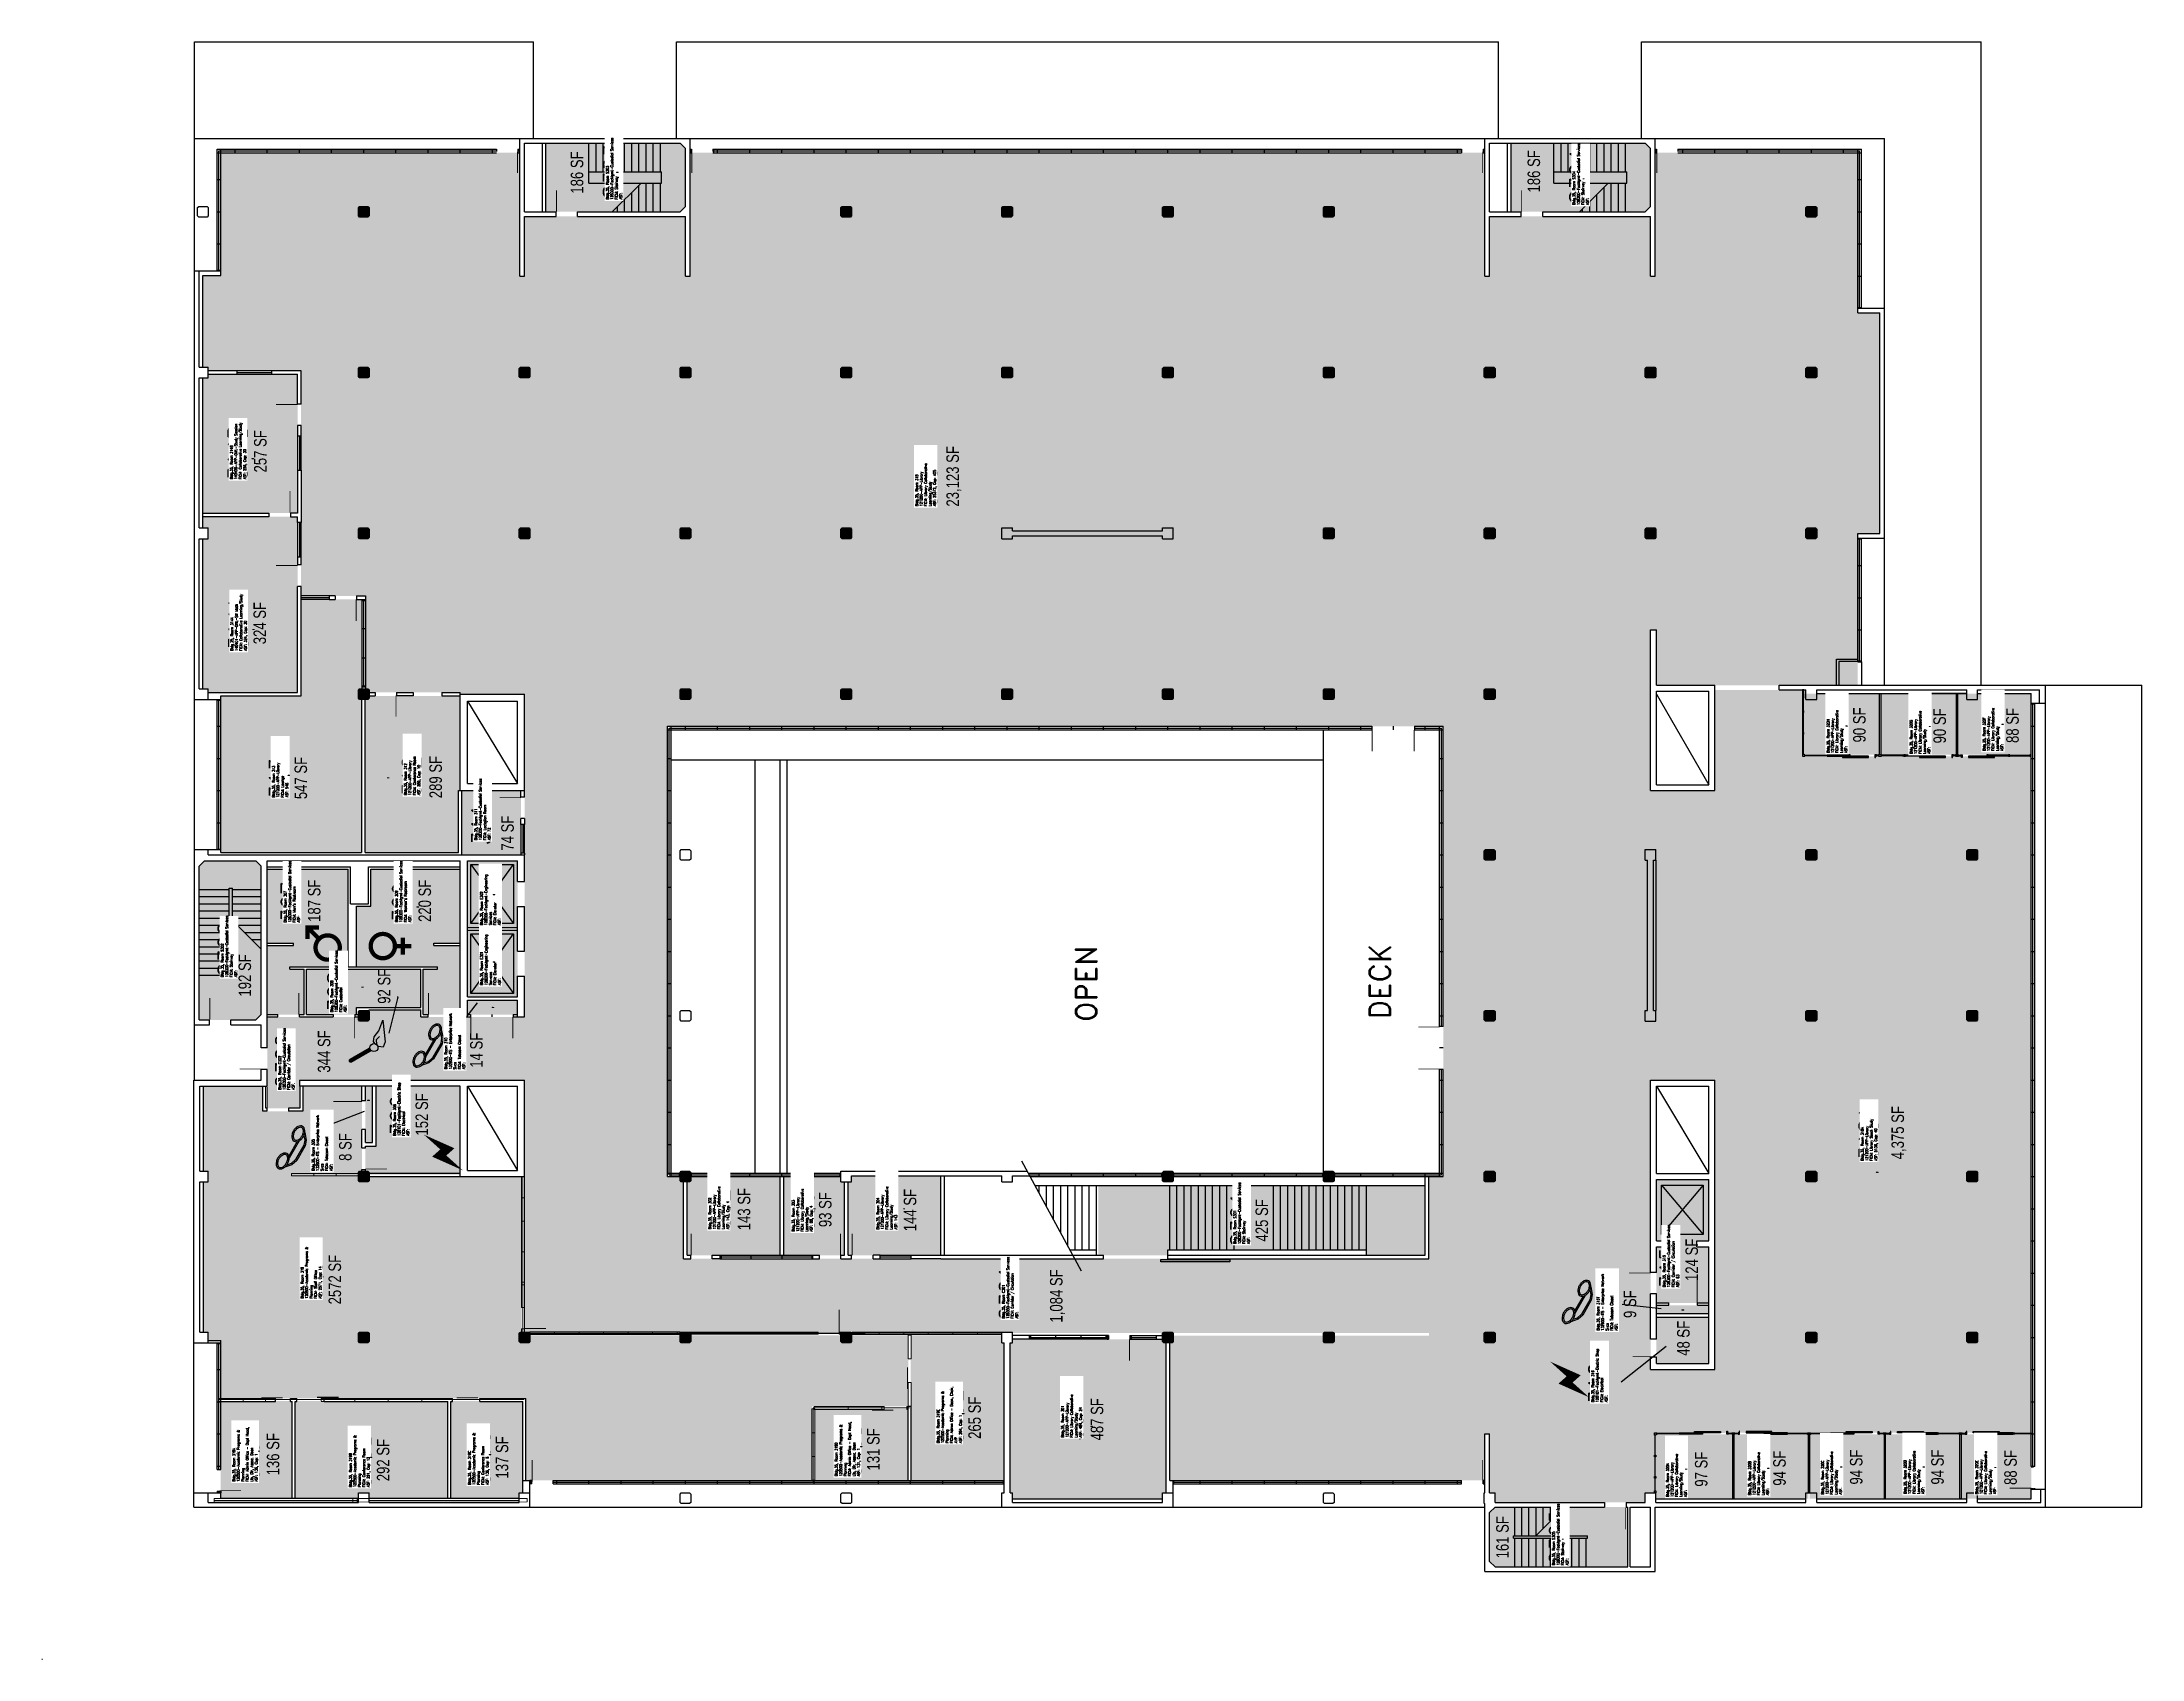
# Model space of a CAD drawing. Header units: inches. Extents: x 0 to 3525, y 0 to 2715.
import ezdxf
from ezdxf.enums import TextEntityAlignment as Align

# ---------------------------------------------------------------- set-up
doc = ezdxf.new("R2010")
doc.units = ezdxf.units.IN
doc.header["$LTSCALE"] = 10
doc.header["$MEASUREMENT"] = 0
doc.layers.get('0').update_dxf_attribs({"linetype": 'CONTINUOUS'})
for name, color, linetype in [('A-DOOR', 2, 'CONTINUOUS'), ('A-FLOR', 3, 'CONTINUOUS'), ('A-GLAZ', 1, 'CONTINUOUS'), ('A-GLAZ-SILL', 2, 'CONTINUOUS'), ('A-IDEN-ICON', 4, 'CONTINUOUS'), ('A-IDEN-RNUM', 7, 'CONTINUOUS'), ('A-IDEN-SNUM', 4, 'CONTINUOUS'), ('A-IDEN-TEXT', 4, 'CONTINUOUS'), ('A-IDEN-VNUM', 4, 'CONTINUOUS'), ('A-ROOF', 2, 'CONTINUOUS'), ('A-SWAL', 5, 'CONTINUOUS'), ('A-WALL', 5, 'CONTINUOUS'), ('A-WALL-PATT', 7, 'CONTINUOUS'), ('AREA-TEXT', 3, 'CONTINUOUS'), ('Rooms-Category-Color', 7, 'CONTINUOUS'), ('Rooms-College-Color', 7, 'CONTINUOUS'), ('Rooms-Department-Color', 7, 'CONTINUOUS'), ('Rooms-Division-Color', 7, 'CONTINUOUS'), ('Rooms-Information', 7, 'CONTINUOUS')]:
    doc.layers.add(name, color=color, linetype=linetype)
doc.styles.add('AREA', font='arial.ttf', dxfattribs={"width": 0.75, "height": 21})
doc.styles.add('ROOMSNUMBER', font='TXT.SHX', dxfattribs={"height": 0.03})
doc.styles.add('ROOMVNUMBER', font='simplex.shx', dxfattribs={"width": 0.85})
doc.styles.add('TEXT', font='ROMAND')

# ---------------------------------------------------------------- blocks, each defined once
blk = doc.blocks.new('CPCUST')
for p, q in [((0.0171, -0.0639), (0.02, -0.0466)), ((0.0358, -0.0705), (0.0171, -0.0639)), ((0.0262, -0.0408), (0.0446, -0.0406)), ((0.0297, -0.0341), (0.0376, -0.0302)), ((0.1117, -0.0625), (0.0358, -0.0705)), ((0.0376, -0.0302), (0.0533, -0.0324)), ((0.0446, -0.0406), (0.0543, -0.0505)), ((0.0533, -0.0324), (0.0745, -0.0479)), ((0.0745, -0.0479), (0.1117, -0.0625))]:
    blk.add_line(p, q)
at = {"const_width": 0.015}
blk.add_lwpolyline([(-0.03, 0.05), (0.01, -0.0193)], dxfattribs=at)
at = {"const_width": 0.0075}
blk.add_lwpolyline([(-0.0332, 0.0481, 1), (-0.0268, 0.0519, 1)], format="xyb", close=True, dxfattribs=at)
blk.add_circle((0.0158, -0.0313), 0.0141)
blk = doc.blocks.new('CPMEN')
at = {"const_width": 0.015}
blk.add_lwpolyline([(-0.0575, -0.02, 1), (0.0275, -0.02, 1)], format="xyb", close=True, dxfattribs=at)
for points in [[(0.055, 0.01), (0.055, 0.05), (0.015, 0.05)], [(0.0151, 0.0101), (0.055, 0.05)]]:
    blk.add_lwpolyline(points, dxfattribs=at)
blk = doc.blocks.new('CPWOMEN')
at = {"const_width": 0.015}
blk.add_lwpolyline([(-0.0375, 0, 1), (0.0475, 0, 1)], format="xyb", close=True, dxfattribs=at)
for points in [[(-0.025, -0.07), (0.035, -0.07)], [(0.005, -0.04), (0.005, -0.1)]]:
    blk.add_lwpolyline(points, dxfattribs=at)
blk = doc.blocks.new('CPELECT')
blk.add_lwpolyline([(0.0623, 0.0629, 0, 0.03, 0), (0.0105, -0.0168, 0.03, 0.03, 0), (-0.0105, 0.0068, 0.03, 0, 0), (-0.0623, -0.0729, 0.03, 0, 0)], format="xyseb")
blk = doc.blocks.new('CPPHONE')
for p, q in [((0.0096, 0.0252), (-0.0196, -0.0252)), ((0.0169, 0.0279), (-0.0182, -0.0329))]:
    blk.add_line(p, q)
for points in [[(0.0288, 0.0786, 0.139889), (0.0216, 0.0804, 0.107118), (0.0122, 0.0781, 0.079812), (0.0039, 0.0722, 0.067459), (-0.0035, 0.0626, 0.067459), (-0.008, 0.0515, 0.079812), (-0.009, 0.0413, 0.107118), (-0.0064, 0.032, 0.139889), (-0.0012, 0.0267, 0.139889), (0.0061, 0.0248, 0.107118), (0.0155, 0.0272, 0.079812), (0.0238, 0.0331, 0.067459), (0.0312, 0.0426, 0.067459), (0.0357, 0.0538, 0.079812), (0.0367, 0.0639, 0.107118), (0.034, 0.0732, 0.139889)], [(0.0263, 0.0743, 0.139889), (0.0218, 0.0754, 0.107118), (0.0144, 0.0736, 0.079812), (0.0074, 0.0686, 0.067459), (0.0008, 0.0601, 0.067459), (-0.0032, 0.0502, 0.079812), (-0.004, 0.0417, 0.107118), (-0.0019, 0.0344, 0.139889), (0.0013, 0.031, 0.139889), (0.0059, 0.0298, 0.107118), (0.0133, 0.0317, 0.079812), (0.0203, 0.0367, 0.067459), (0.0268, 0.0451, 0.067459), (0.0309, 0.055, 0.079812), (0.0317, 0.0636, 0.107118), (0.0296, 0.0709, 0.139889)], [(-0.0262, -0.0167, 0.139889), (-0.0334, -0.0148, 0.107118), (-0.0428, -0.0172, 0.079812), (-0.0511, -0.0231, 0.067459), (-0.0585, -0.0326, 0.067459), (-0.063, -0.0438, 0.079812), (-0.064, -0.0539, 0.107118), (-0.0614, -0.0632, 0.139889), (-0.0562, -0.0686, 0.139889), (-0.0489, -0.0704, 0.107118), (-0.0395, -0.0681, 0.079812), (-0.0312, -0.0622, 0.067459), (-0.0238, -0.0526, 0.067459), (-0.0193, -0.0415, 0.079812), (-0.0183, -0.0313, 0.107118), (-0.021, -0.022, 0.139889)], [(-0.0287, -0.021, 0.139889), (-0.0332, -0.0198, 0.107118), (-0.0406, -0.0217, 0.079812), (-0.0476, -0.0267, 0.067459), (-0.0542, -0.0351, 0.067459), (-0.0582, -0.045, 0.079812), (-0.059, -0.0536, 0.107118), (-0.0569, -0.0609, 0.139889), (-0.0537, -0.0643, 0.139889), (-0.0491, -0.0654, 0.107118), (-0.0417, -0.0636, 0.079812), (-0.0347, -0.0586, 0.067459), (-0.0282, -0.0501, 0.067459), (-0.0241, -0.0402, 0.079812), (-0.0233, -0.0317, 0.107118), (-0.0254, -0.0244, 0.139889)]]:
    blk.add_lwpolyline(points, format="xyb", close=True)
for points in [[(0.0364, 0.0572), (0.0417, 0.0308), (0.0382, 0.0108), (0.0082, -0.0411), (-0.0083, -0.0558), (-0.0338, -0.0645)], [(0.0334, 0.047), (0.0366, 0.0307), (0.0334, 0.0126), (0.0043, -0.0379), (-0.0109, -0.0514), (-0.0265, -0.0567)]]:
    blk.add_lwpolyline(points)
blk = doc.blocks.new('COL')
at = {"layer": 'A-SWAL'}
blk.add_lwpolyline([(9, 7), (9, -7), (7, -9), (-7, -9), (-9, -7), (-9, 7), (-7, 9), (7, 9)], close=True, dxfattribs=at)
at = {"layer": 'A-WALL-PATT', "const_width": 18}
blk.add_lwpolyline([(0, 9), (0, -9)], dxfattribs=at)

msp = doc.modelspace()

# ---------------------------------------------------------------- hatches: boundary and pattern name
at = {"layer": 'Rooms-Category-Color', "true_color": 0xadadad}
for points in [[(858.4, 2430), (862, 2430), (863, 2430), (894.4, 2430), (898, 2430), (899, 2430), (1071, 2430), (1080, 2439), (1080, 2536), (1071, 2545), (894.4, 2545), (858.4, 2545), (846, 2545), (846, 2535.2), (846, 2507.2), (846, 2430)], [(2507, 2430), (2483, 2430), (2482, 2430), (2471, 2430), (2466, 2430), (2466, 2513), (2466, 2543), (2466, 2545), (2471, 2545), (2519, 2545), (2691, 2545), (2700, 2536), (2700, 2439), (2691, 2430), (2519, 2430), (2518, 2430)], [(705, 1458), (804, 1458), (804, 1350), (705, 1350)], [(264, 1073), (264, 1081), (264, 1129), (264, 1142), (264, 1331), (273, 1340), (359, 1340), (368, 1331), (368, 1082), (359, 1073), (317, 1073), (281, 1073)], [(798.2, 1228), (798.2, 1263.5), (798.2, 1305.5), (798, 1340), (714, 1340), (714, 1228)], [(416, 1158), (416, 1162), (514, 1162), (514, 1326), (506, 1326), (378, 1326), (378, 1322), (378, 1202), (422, 1202), (422, 1198), (378, 1198), (378, 1146), (378, 1142), (378, 1082), (396, 1082), (402, 1082), (432, 1082), (438, 1082), (440, 1082), (440, 1142), (440, 1158)], [(664, 1158), (640, 1158), (640, 1082), (648, 1082), (684, 1082), (702, 1082), (684, 1082), (702, 1082), (702, 1112), (702, 1198), (658, 1198), (658, 1202), (702, 1202), (702, 1326), (590, 1326), (552, 1326), (552, 1264), (528, 1264), (528, 1162), (664, 1162)], [(798.2, 1188.6), (798.2, 1224), (714, 1224), (714, 1112), (798, 1112), (798.2, 1146.6)], [(528, 1082), (528, 1094), (636, 1094), (636, 1158), (444, 1158), (444, 1082), (446, 1082), (449, 1082), (485, 1082), (487, 1082), (489, 1082), (523, 1082), (525, 1082)], [(714, 1106), (798, 1106), (798, 1082), (792, 1082), (791, 1082), (755, 1082), (720, 1082), (719, 1082), (720, 1082), (755, 1082), (791, 1082), (792, 1082), (798, 1082), (792, 1082), (791, 1082), (755, 1082), (720, 1082), (719, 1082), (714, 1082)], [(810, 1078), (798, 1078), (792, 1078), (755, 1078), (720, 1078), (719, 1078), (714, 1078), (702, 1078), (684, 1078), (648, 1078), (636, 1078), (636, 1090), (549, 1090), (549, 1078), (531, 1078), (525, 1078), (523, 1078), (495, 1078), (489, 1078), (487, 1078), (485, 1078), (449, 1078), (438, 1078), (432, 1078), (402, 1078), (396, 1078), (378, 1078), (378, 1044), (378, 1026), (378, 962), (375.7, 962), (375.7, 924.6), (432.6, 924.6), (432.6, 962), (432, 962), (432, 972), (810, 972)], [(555, 867), (555, 962), (543, 962), (543, 937), (543, 867)], [(543, 858), (543, 861), (561, 861), (561, 962), (565, 962), (569, 962), (702, 962), (702, 816), (702, 813), (543, 813), (543, 822)], [(2322, 795), (2223, 795), (2163, 795), (2151, 795), (2067, 795), (2001, 795), (1989, 795), (1994.5, 795), (1773, 795), (1773, 678), (1890, 678), (1890, 687), (2001, 687), (2067, 687), (2115, 687), (2223, 687), (2223, 678), (2319, 678), (2322, 678), (2322, 722), (2322, 758)], [(2710, 692), (2730, 692), (2730, 702), (2710, 702), (2710, 805), (2798, 805), (2798, 702), (2778, 702), (2778, 692), (2798, 692), (2798, 648), (2798, 647), (2798, 611), (2798, 598), (2779, 598), (2774, 598), (2738, 598), (2731, 598), (2710, 598), (2710, 611), (2710, 613), (2710, 647), (2710, 648), (2710, 649)], [(2328, 672), (1077, 672), (1077, 547.2), (2328, 547.2)], [(2710, 580), (2798, 580), (2798, 594), (2710, 594)], [(2710, 537), (2710, 533), (2710, 507), (2710, 503), (2710, 496), (2798, 496), (2798, 574), (2710, 574)], [(2659, 255), (2623, 255), (2439, 255), (2430, 246), (2430, 164), (2439, 155), (2662, 155), (2662, 213), (2662, 255)]]:
    msp.add_hatch(color=253, dxfattribs=at).paths.add_polyline_path(points)
at = {"layer": 'Rooms-Category-Color', "true_color": 0x99d7b2}
for points in [[(1077, 547.2), (1077, 672), (1077, 801), (1073, 801), (1071, 803), (1071, 810), (1050, 810), (1050, 1566), (2352, 1566), (2352, 810), (2328, 810), (2328, 543), (1899, 543), (1899, 533), (1897, 531), (1893, 531), (1893, 300), (2422, 300), (2422, 378), (2430, 378), (2430, 279), (2439, 279), (2439, 263), (2691, 263), (2691, 279), (2709, 279), (2709, 486), (2700, 486), (2700, 972), (2808, 972), (2808, 1458), (2700, 1458), (2700, 1566), (2700, 1728), (2710, 1728), (2710, 1635), (2808, 1635), (2916, 1635), (2967, 1635), (2973, 1635), (3048, 1635), (3048, 1882), (3048, 1890), (3085, 1890), (3085, 1893), (3085, 2052), (3085, 2160), (3085, 2260), (3048, 2260), (3048, 2268), (3048, 2421), (3048, 2529), (2708, 2529), (2708, 2427), (2708, 2421), (2708, 2322), (2700, 2322), (2700, 2328), (2700, 2422), (2541, 2422), (2535, 2422), (2519, 2422), (2518, 2422), (2507, 2422), (2483, 2422), (2482, 2422), (2471, 2422), (2436, 2422), (2430, 2422), (2430, 2322), (2422, 2322), (2422, 2529), (1088, 2529), (1088, 2322), (1080, 2322), (1080, 2422), (1074, 2422), (921, 2422), (915, 2422), (899, 2422), (898, 2422), (894.4, 2422), (863, 2422), (862, 2422), (858.4, 2422), (810, 2422), (810, 2325), (810, 2322), (802, 2322), (802, 2421), (802, 2427), (802, 2529), (540, 2529), (300, 2529), (300, 2439), (300, 2435), (300, 2421), (300, 2331), (300, 2323), (270, 2323), (270, 2169), (279, 2169), (279, 2163), (300, 2163), (435, 2163), (435, 2107), (435, 2071), (435, 1837), (435, 1801), (435, 1785), (492, 1785), (528, 1785), (537, 1785), (543, 1785), (543, 1772), (543, 1736), (543, 1623), (554, 1623), (559, 1623), (590, 1623), (595, 1623), (645, 1623), (651, 1623), (655, 1623), (691, 1623), (702, 1623), (702, 1620), (806, 1620), (807, 1620), (810, 1620), (810, 1461), (810, 1350), (810, 1305.5), (810, 1263.5), (810, 1188.6), (810, 1146.6), (810, 957.6), (810, 810), (810, 549), (817, 549), (819, 547.2), (1076.7, 547.2)], [(2808, 972), (2808, 1458), (2808, 1543), (2808, 1610), (2808, 1627), (2916, 1627), (2955.2, 1627), (2955, 1515.7), (3339, 1515.7), (3339, 1095), (3339, 380), (2709, 379.7), (2709, 486), (2808, 486), (2808, 537), (2808, 543), (2808, 611), (2808, 647), (2808, 648), (2808, 652), (2808, 672), (2808, 678), (2808, 702), (2808, 805), (2808, 808), (2808, 812)], [(2957.4, 1518.2), (3084.1, 1518.2), (3084.1, 1621), (2957.4, 1621)], [(3086.4, 1518.2), (3213.2, 1518.2), (3213.2, 1621), (3086.4, 1621)], [(3215.7, 1518.2), (3339, 1518.2), (3339, 1621), (3215.7, 1621)], [(1359, 801), (1359, 811), (1509, 811), (1509, 810), (1509, 705), (1509, 678), (1461, 678), (1458, 678), (1455, 678), (1395, 678), (1359, 678), (1353, 678), (1353, 705), (1353, 801)], [(1185, 810), (1188, 810), (1191, 810), (1239, 810), (1239, 678), (1191, 678), (1125, 678), (1089, 678), (1083, 678), (1083, 699), (1083, 705), (1083, 810), (1089, 810), (1103, 810), (1139, 810)], [(1341, 801), (1341, 810), (1245, 810), (1245, 678), (1305, 678), (1321, 678), (1341, 678), (1347, 678), (1347, 699), (1347, 801)], [(1887, 279), (1881, 279), (1881, 269), (1785, 269), (1779, 269), (1629, 269), (1629, 279), (1625, 279), (1625, 432), (1625, 531), (1629, 531), (1629, 537), (1631, 537), (1632, 537), (1667, 537), (1668, 537), (1779, 537), (1785, 537), (1790, 537), (1826, 537), (1887, 537), (1887, 300), (1887, 299), (1887, 279), (1887, 299)], [(2709, 269), (2837.9, 269), (2837.9, 377.5), (2709, 377.5)], [(2840.2, 269), (2964.9, 269), (2964.9, 377.2), (2840.2, 377.2)], [(2967.2, 377.2), (3092, 377.2), (3092, 269), (2967.2, 269)], [(3094.4, 269), (3219.1, 269), (3219.1, 377.3), (3094.4, 377.3)], [(3221.6, 377.3), (3339, 377.3), (3339, 269), (3221.6, 269)]]:
    msp.add_hatch(color=253, dxfattribs=at).paths.add_polyline_path(points)
at = {"layer": 'Rooms-Category-Color', "true_color": 0xffe090}
for points in [[(429, 2157), (279, 2157), (279, 2151), (270, 2151), (270, 1924), (429, 1924)], [(279, 1629), (279, 1623), (429, 1623), (429, 1801), (429, 1837), (429, 1918), (270, 1918), (270, 1899), (279, 1899), (279, 1890), (279, 1884), (279, 1881), (270, 1881), (270, 1629)], [(536.3, 1354), (300, 1354), (300, 1617), (435, 1617), (435, 1779), (492, 1779), (528, 1779), (537, 1779), (537, 1772), (537, 1736)]]:
    msp.add_hatch(color=41, dxfattribs=at).paths.add_polyline_path(points)
at = {"layer": 'Rooms-Category-Color', "true_color": 0xfa9ba3}
for points in [[(543, 1617), (542.3, 1611), (542.3, 1354), (699, 1354), (699, 1458), (702, 1458), (702, 1509), (702, 1515), (702, 1617), (699, 1617), (595, 1617), (590, 1617), (559, 1617), (554, 1617)], [(804.9, 549), (804.9, 810), (537, 810), (537, 822), (537, 858), (537, 937), (537, 962), (518, 962), (514, 962), (467, 962), (437.6, 962), (437.6, 919.6), (370.7, 919.6), (370.7, 962), (271, 962), (271, 819), (279, 819), (279, 816), (279, 810), (279, 801), (271, 801), (271, 549), (279, 549), (279, 543), (279, 537), (279, 535), (300, 535), (300, 531), (300, 437.5), (810.6, 437.5), (810.6, 300), (819, 300), (969, 300), (975, 300), (1077, 300), (1083, 300), (1292.3, 300), (1292.3, 424), (1454.1, 424), (1454.1, 543.3), (819, 543.5), (819, 533), (817, 531), (803, 531), (801, 533), (801, 547), (803, 549)], [(1458.1, 300), (1615, 300), (1615, 531), (1611, 531), (1611, 543.3), (1458.1, 543.3)], [(300, 270), (419.9, 270), (419.9, 433.4), (300, 433.4)], [(423.9, 270), (531, 270), (531, 279), (549, 279), (549, 270), (682.1, 270), (682.1, 433.4), (423.9, 433.4)], [(686.1, 270), (801, 270), (801, 279), (807, 279), (806.5, 433.4), (686.1, 433.4)], [(1296.3, 300), (1454.1, 300), (1454.1, 420), (1296.3, 420)]]:
    msp.add_hatch(color=241, dxfattribs=at).paths.add_polyline_path(points)
at = {"layer": 'Rooms-College-Color', "true_color": 0xadadad}
for points in [[(858.4, 2430), (862, 2430), (863, 2430), (894.4, 2430), (898, 2430), (899, 2430), (1071, 2430), (1080, 2439), (1080, 2536), (1071, 2545), (894.4, 2545), (858.4, 2545), (846, 2545), (846, 2535.2), (846, 2507.2), (846, 2430)], [(2507, 2430), (2483, 2430), (2482, 2430), (2471, 2430), (2466, 2430), (2466, 2513), (2466, 2543), (2466, 2545), (2471, 2545), (2519, 2545), (2691, 2545), (2700, 2536), (2700, 2439), (2691, 2430), (2519, 2430), (2518, 2430)], [(2957.4, 1518.2), (3084.1, 1518.2), (3084.1, 1621), (2957.4, 1621)], [(3086.4, 1518.2), (3213.2, 1518.2), (3213.2, 1621), (3086.4, 1621)], [(3215.7, 1518.2), (3339, 1518.2), (3339, 1621), (3215.7, 1621)], [(264, 1073), (264, 1081), (264, 1129), (264, 1142), (264, 1331), (273, 1340), (359, 1340), (368, 1331), (368, 1082), (359, 1073), (317, 1073), (281, 1073)], [(798.2, 1228), (798.2, 1263.5), (798.2, 1305.5), (798, 1340), (714, 1340), (714, 1228)], [(416, 1158), (416, 1162), (514, 1162), (514, 1326), (506, 1326), (378, 1326), (378, 1322), (378, 1202), (422, 1202), (422, 1198), (378, 1198), (378, 1146), (378, 1142), (378, 1082), (396, 1082), (402, 1082), (432, 1082), (438, 1082), (440, 1082), (440, 1142), (440, 1158)], [(664, 1158), (640, 1158), (640, 1082), (648, 1082), (684, 1082), (702, 1082), (684, 1082), (702, 1082), (702, 1112), (702, 1198), (658, 1198), (658, 1202), (702, 1202), (702, 1326), (590, 1326), (552, 1326), (552, 1264), (528, 1264), (528, 1162), (664, 1162)], [(798.2, 1188.6), (798.2, 1224), (714, 1224), (714, 1112), (798, 1112), (798.2, 1146.6)], [(528, 1082), (528, 1094), (636, 1094), (636, 1158), (444, 1158), (444, 1082), (446, 1082), (449, 1082), (485, 1082), (487, 1082), (489, 1082), (523, 1082), (525, 1082)], [(714, 1106), (798, 1106), (798, 1082), (792, 1082), (791, 1082), (755, 1082), (720, 1082), (719, 1082), (720, 1082), (755, 1082), (791, 1082), (792, 1082), (798, 1082), (792, 1082), (791, 1082), (755, 1082), (720, 1082), (719, 1082), (714, 1082)], [(810, 1078), (798, 1078), (792, 1078), (755, 1078), (720, 1078), (719, 1078), (714, 1078), (702, 1078), (684, 1078), (648, 1078), (636, 1078), (636, 1090), (549, 1090), (549, 1078), (531, 1078), (525, 1078), (523, 1078), (495, 1078), (489, 1078), (487, 1078), (485, 1078), (449, 1078), (438, 1078), (432, 1078), (402, 1078), (396, 1078), (378, 1078), (378, 1044), (378, 1026), (378, 962), (375.7, 962), (375.7, 924.6), (432.6, 924.6), (432.6, 962), (432, 962), (432, 972), (810, 972)], [(555, 867), (555, 962), (543, 962), (543, 937), (543, 867)], [(543, 858), (543, 861), (561, 861), (561, 962), (565, 962), (569, 962), (702, 962), (702, 816), (702, 813), (543, 813), (543, 822)], [(2322, 795), (2223, 795), (2163, 795), (2151, 795), (2067, 795), (2001, 795), (1989, 795), (1994.5, 795), (1773, 795), (1773, 678), (1890, 678), (1890, 687), (2001, 687), (2067, 687), (2115, 687), (2223, 687), (2223, 678), (2319, 678), (2322, 678), (2322, 722), (2322, 758)], [(2328, 672), (1077, 672), (1077, 547.2), (2328, 547.2)], [(2710, 580), (2798, 580), (2798, 594), (2710, 594)], [(2710, 537), (2710, 533), (2710, 507), (2710, 503), (2710, 496), (2798, 496), (2798, 574), (2710, 574)], [(2709, 269), (2837.9, 269), (2837.9, 377.5), (2709, 377.5)], [(2840.2, 269), (2964.9, 269), (2964.9, 377.2), (2840.2, 377.2)], [(2967.2, 377.2), (3092, 377.2), (3092, 269), (2967.2, 269)], [(3094.4, 269), (3219.1, 269), (3219.1, 377.3), (3094.4, 377.3)], [(3221.6, 377.3), (3339, 377.3), (3339, 269), (3221.6, 269)], [(2659, 255), (2623, 255), (2439, 255), (2430, 246), (2430, 164), (2439, 155), (2662, 155), (2662, 213), (2662, 255)]]:
    msp.add_hatch(color=253, dxfattribs=at).paths.add_polyline_path(points)
at = {"layer": 'Rooms-College-Color', "true_color": 0x80bc67}
for points in [[(1077, 547.2), (1077, 672), (1077, 801), (1073, 801), (1071, 803), (1071, 810), (1050, 810), (1050, 1566), (2352, 1566), (2352, 810), (2328, 810), (2328, 543), (1899, 543), (1899, 533), (1897, 531), (1893, 531), (1893, 300), (2422, 300), (2422, 378), (2430, 378), (2430, 279), (2439, 279), (2439, 263), (2691, 263), (2691, 279), (2709, 279), (2709, 486), (2700, 486), (2700, 972), (2808, 972), (2808, 1458), (2700, 1458), (2700, 1566), (2700, 1728), (2710, 1728), (2710, 1635), (2808, 1635), (2916, 1635), (2967, 1635), (2973, 1635), (3048, 1635), (3048, 1882), (3048, 1890), (3085, 1890), (3085, 1893), (3085, 2052), (3085, 2160), (3085, 2260), (3048, 2260), (3048, 2268), (3048, 2421), (3048, 2529), (2708, 2529), (2708, 2427), (2708, 2421), (2708, 2322), (2700, 2322), (2700, 2328), (2700, 2422), (2541, 2422), (2535, 2422), (2519, 2422), (2518, 2422), (2507, 2422), (2483, 2422), (2482, 2422), (2471, 2422), (2436, 2422), (2430, 2422), (2430, 2322), (2422, 2322), (2422, 2529), (1088, 2529), (1088, 2322), (1080, 2322), (1080, 2422), (1074, 2422), (921, 2422), (915, 2422), (899, 2422), (898, 2422), (894.4, 2422), (863, 2422), (862, 2422), (858.4, 2422), (810, 2422), (810, 2325), (810, 2322), (802, 2322), (802, 2421), (802, 2427), (802, 2529), (540, 2529), (300, 2529), (300, 2439), (300, 2435), (300, 2421), (300, 2331), (300, 2323), (270, 2323), (270, 2169), (279, 2169), (279, 2163), (300, 2163), (435, 2163), (435, 2107), (435, 2071), (435, 1837), (435, 1801), (435, 1785), (492, 1785), (528, 1785), (537, 1785), (543, 1785), (543, 1772), (543, 1736), (543, 1623), (554, 1623), (559, 1623), (590, 1623), (595, 1623), (645, 1623), (651, 1623), (655, 1623), (691, 1623), (702, 1623), (702, 1620), (806, 1620), (807, 1620), (810, 1620), (810, 1461), (810, 1350), (810, 1305.5), (810, 1263.5), (810, 1188.6), (810, 1146.6), (810, 957.6), (810, 810), (810, 549), (817, 549), (819, 547.2), (1076.7, 547.2)], [(429, 2157), (279, 2157), (279, 2151), (270, 2151), (270, 1924), (429, 1924)], [(279, 1629), (279, 1623), (429, 1623), (429, 1801), (429, 1837), (429, 1918), (270, 1918), (270, 1899), (279, 1899), (279, 1890), (279, 1884), (279, 1881), (270, 1881), (270, 1629)], [(536.3, 1354), (300, 1354), (300, 1617), (435, 1617), (435, 1779), (492, 1779), (528, 1779), (537, 1779), (537, 1772), (537, 1736)], [(2808, 972), (2808, 1458), (2808, 1543), (2808, 1610), (2808, 1627), (2916, 1627), (2955.2, 1627), (2955, 1515.7), (3339, 1515.7), (3339, 1095), (3339, 380), (2709, 379.7), (2709, 486), (2808, 486), (2808, 537), (2808, 543), (2808, 611), (2808, 647), (2808, 648), (2808, 652), (2808, 672), (2808, 678), (2808, 702), (2808, 805), (2808, 808), (2808, 812)], [(543, 1617), (542.3, 1611), (542.3, 1354), (699, 1354), (699, 1458), (702, 1458), (702, 1509), (702, 1515), (702, 1617), (699, 1617), (595, 1617), (590, 1617), (559, 1617), (554, 1617)], [(705, 1458), (804, 1458), (804, 1350), (705, 1350)], [(804.9, 549), (804.9, 810), (537, 810), (537, 822), (537, 858), (537, 937), (537, 962), (518, 962), (514, 962), (467, 962), (437.6, 962), (437.6, 919.6), (370.7, 919.6), (370.7, 962), (271, 962), (271, 819), (279, 819), (279, 816), (279, 810), (279, 801), (271, 801), (271, 549), (279, 549), (279, 543), (279, 537), (279, 535), (300, 535), (300, 531), (300, 437.5), (810.6, 437.5), (810.6, 300), (819, 300), (969, 300), (975, 300), (1077, 300), (1083, 300), (1292.3, 300), (1292.3, 424), (1454.1, 424), (1454.1, 543.3), (819, 543.5), (819, 533), (817, 531), (803, 531), (801, 533), (801, 547), (803, 549)], [(1359, 801), (1359, 811), (1509, 811), (1509, 810), (1509, 705), (1509, 678), (1461, 678), (1458, 678), (1455, 678), (1395, 678), (1359, 678), (1353, 678), (1353, 705), (1353, 801)], [(1185, 810), (1188, 810), (1191, 810), (1239, 810), (1239, 678), (1191, 678), (1125, 678), (1089, 678), (1083, 678), (1083, 699), (1083, 705), (1083, 810), (1089, 810), (1103, 810), (1139, 810)], [(1341, 801), (1341, 810), (1245, 810), (1245, 678), (1305, 678), (1321, 678), (1341, 678), (1347, 678), (1347, 699), (1347, 801)], [(2710, 692), (2730, 692), (2730, 702), (2710, 702), (2710, 805), (2798, 805), (2798, 702), (2778, 702), (2778, 692), (2798, 692), (2798, 648), (2798, 647), (2798, 611), (2798, 598), (2779, 598), (2774, 598), (2738, 598), (2731, 598), (2710, 598), (2710, 611), (2710, 613), (2710, 647), (2710, 648), (2710, 649)], [(1887, 279), (1881, 279), (1881, 269), (1785, 269), (1779, 269), (1629, 269), (1629, 279), (1625, 279), (1625, 432), (1625, 531), (1629, 531), (1629, 537), (1631, 537), (1632, 537), (1667, 537), (1668, 537), (1779, 537), (1785, 537), (1790, 537), (1826, 537), (1887, 537), (1887, 300), (1887, 299), (1887, 279), (1887, 299)]]:
    msp.add_hatch(color=83, dxfattribs=at).paths.add_polyline_path(points)
at = {"layer": 'Rooms-College-Color', "true_color": 0xffff64}
for points in [[(1458.1, 300), (1615, 300), (1615, 531), (1611, 531), (1611, 543.3), (1458.1, 543.3)], [(300, 270), (419.9, 270), (419.9, 433.4), (300, 433.4)], [(423.9, 270), (531, 270), (531, 279), (549, 279), (549, 270), (682.1, 270), (682.1, 433.4), (423.9, 433.4)], [(686.1, 270), (801, 270), (801, 279), (807, 279), (806.5, 433.4), (686.1, 433.4)], [(1296.3, 300), (1454.1, 300), (1454.1, 420), (1296.3, 420)]]:
    msp.add_hatch(color=51, dxfattribs=at).paths.add_polyline_path(points)
at = {"layer": 'Rooms-Department-Color', "true_color": 0xacacac}
for points in [[(858.4, 2430), (862, 2430), (863, 2430), (894.4, 2430), (898, 2430), (899, 2430), (1071, 2430), (1080, 2439), (1080, 2536), (1071, 2545), (894.4, 2545), (858.4, 2545), (846, 2545), (846, 2535.2), (846, 2507.2), (846, 2430)], [(2507, 2430), (2483, 2430), (2482, 2430), (2471, 2430), (2466, 2430), (2466, 2513), (2466, 2543), (2466, 2545), (2471, 2545), (2519, 2545), (2691, 2545), (2700, 2536), (2700, 2439), (2691, 2430), (2519, 2430), (2518, 2430)], [(705, 1458), (804, 1458), (804, 1350), (705, 1350)], [(264, 1073), (264, 1081), (264, 1129), (264, 1142), (264, 1331), (273, 1340), (359, 1340), (368, 1331), (368, 1082), (359, 1073), (317, 1073), (281, 1073)], [(798.2, 1228), (798.2, 1263.5), (798.2, 1305.5), (798, 1340), (714, 1340), (714, 1228)], [(416, 1158), (416, 1162), (514, 1162), (514, 1326), (506, 1326), (378, 1326), (378, 1322), (378, 1202), (422, 1202), (422, 1198), (378, 1198), (378, 1146), (378, 1142), (378, 1082), (396, 1082), (402, 1082), (432, 1082), (438, 1082), (440, 1082), (440, 1142), (440, 1158)], [(664, 1158), (640, 1158), (640, 1082), (648, 1082), (684, 1082), (702, 1082), (684, 1082), (702, 1082), (702, 1112), (702, 1198), (658, 1198), (658, 1202), (702, 1202), (702, 1326), (590, 1326), (552, 1326), (552, 1264), (528, 1264), (528, 1162), (664, 1162)], [(798.2, 1188.6), (798.2, 1224), (714, 1224), (714, 1112), (798, 1112), (798.2, 1146.6)], [(528, 1082), (528, 1094), (636, 1094), (636, 1158), (444, 1158), (444, 1082), (446, 1082), (449, 1082), (485, 1082), (487, 1082), (489, 1082), (523, 1082), (525, 1082)], [(714, 1106), (798, 1106), (798, 1082), (792, 1082), (791, 1082), (755, 1082), (720, 1082), (719, 1082), (720, 1082), (755, 1082), (791, 1082), (792, 1082), (798, 1082), (792, 1082), (791, 1082), (755, 1082), (720, 1082), (719, 1082), (714, 1082)], [(810, 1078), (798, 1078), (792, 1078), (755, 1078), (720, 1078), (719, 1078), (714, 1078), (702, 1078), (684, 1078), (648, 1078), (636, 1078), (636, 1090), (549, 1090), (549, 1078), (531, 1078), (525, 1078), (523, 1078), (495, 1078), (489, 1078), (487, 1078), (485, 1078), (449, 1078), (438, 1078), (432, 1078), (402, 1078), (396, 1078), (378, 1078), (378, 1044), (378, 1026), (378, 962), (375.7, 962), (375.7, 924.6), (432.6, 924.6), (432.6, 962), (432, 962), (432, 972), (810, 972)], [(555, 867), (555, 962), (543, 962), (543, 937), (543, 867)], [(543, 858), (543, 861), (561, 861), (561, 962), (565, 962), (569, 962), (702, 962), (702, 816), (702, 813), (543, 813), (543, 822)], [(2322, 795), (2223, 795), (2163, 795), (2151, 795), (2067, 795), (2001, 795), (1989, 795), (1994.5, 795), (1773, 795), (1773, 678), (1890, 678), (1890, 687), (2001, 687), (2067, 687), (2115, 687), (2223, 687), (2223, 678), (2319, 678), (2322, 678), (2322, 722), (2322, 758)], [(2710, 692), (2730, 692), (2730, 702), (2710, 702), (2710, 805), (2798, 805), (2798, 702), (2778, 702), (2778, 692), (2798, 692), (2798, 648), (2798, 647), (2798, 611), (2798, 598), (2779, 598), (2774, 598), (2738, 598), (2731, 598), (2710, 598), (2710, 611), (2710, 613), (2710, 647), (2710, 648), (2710, 649)], [(2328, 672), (1077, 672), (1077, 547.2), (2328, 547.2)], [(2710, 580), (2798, 580), (2798, 594), (2710, 594)], [(2710, 537), (2710, 533), (2710, 507), (2710, 503), (2710, 496), (2798, 496), (2798, 574), (2710, 574)], [(2659, 255), (2623, 255), (2439, 255), (2430, 246), (2430, 164), (2439, 155), (2662, 155), (2662, 213), (2662, 255)]]:
    msp.add_hatch(color=253, dxfattribs=at).paths.add_polyline_path(points)
at = {"layer": 'Rooms-Department-Color', "true_color": 0x62f98f}
for points in [[(1077, 547.2), (1077, 672), (1077, 801), (1073, 801), (1071, 803), (1071, 810), (1050, 810), (1050, 1566), (2352, 1566), (2352, 810), (2328, 810), (2328, 543), (1899, 543), (1899, 533), (1897, 531), (1893, 531), (1893, 300), (2422, 300), (2422, 378), (2430, 378), (2430, 279), (2439, 279), (2439, 263), (2691, 263), (2691, 279), (2709, 279), (2709, 486), (2700, 486), (2700, 972), (2808, 972), (2808, 1458), (2700, 1458), (2700, 1566), (2700, 1728), (2710, 1728), (2710, 1635), (2808, 1635), (2916, 1635), (2967, 1635), (2973, 1635), (3048, 1635), (3048, 1882), (3048, 1890), (3085, 1890), (3085, 1893), (3085, 2052), (3085, 2160), (3085, 2260), (3048, 2260), (3048, 2268), (3048, 2421), (3048, 2529), (2708, 2529), (2708, 2427), (2708, 2421), (2708, 2322), (2700, 2322), (2700, 2328), (2700, 2422), (2541, 2422), (2535, 2422), (2519, 2422), (2518, 2422), (2507, 2422), (2483, 2422), (2482, 2422), (2471, 2422), (2436, 2422), (2430, 2422), (2430, 2322), (2422, 2322), (2422, 2529), (1088, 2529), (1088, 2322), (1080, 2322), (1080, 2422), (1074, 2422), (921, 2422), (915, 2422), (899, 2422), (898, 2422), (894.4, 2422), (863, 2422), (862, 2422), (858.4, 2422), (810, 2422), (810, 2325), (810, 2322), (802, 2322), (802, 2421), (802, 2427), (802, 2529), (540, 2529), (300, 2529), (300, 2439), (300, 2435), (300, 2421), (300, 2331), (300, 2323), (270, 2323), (270, 2169), (279, 2169), (279, 2163), (300, 2163), (435, 2163), (435, 2107), (435, 2071), (435, 1837), (435, 1801), (435, 1785), (492, 1785), (528, 1785), (537, 1785), (543, 1785), (543, 1772), (543, 1736), (543, 1623), (554, 1623), (559, 1623), (590, 1623), (595, 1623), (645, 1623), (651, 1623), (655, 1623), (691, 1623), (702, 1623), (702, 1620), (806, 1620), (807, 1620), (810, 1620), (810, 1461), (810, 1350), (810, 1305.5), (810, 1263.5), (810, 1188.6), (810, 1146.6), (810, 957.6), (810, 810), (810, 549), (817, 549), (819, 547.2), (1076.7, 547.2)], [(536.3, 1354), (300, 1354), (300, 1617), (435, 1617), (435, 1779), (492, 1779), (528, 1779), (537, 1779), (537, 1772), (537, 1736)], [(2808, 972), (2808, 1458), (2808, 1543), (2808, 1610), (2808, 1627), (2916, 1627), (2955.2, 1627), (2955, 1515.7), (3339, 1515.7), (3339, 1095), (3339, 380), (2709, 379.7), (2709, 486), (2808, 486), (2808, 537), (2808, 543), (2808, 611), (2808, 647), (2808, 648), (2808, 652), (2808, 672), (2808, 678), (2808, 702), (2808, 805), (2808, 808), (2808, 812)], [(543, 1617), (542.3, 1611), (542.3, 1354), (699, 1354), (699, 1458), (702, 1458), (702, 1509), (702, 1515), (702, 1617), (699, 1617), (595, 1617), (590, 1617), (559, 1617), (554, 1617)], [(2957.4, 1518.2), (3084.1, 1518.2), (3084.1, 1621), (2957.4, 1621)], [(3086.4, 1518.2), (3213.2, 1518.2), (3213.2, 1621), (3086.4, 1621)], [(3215.7, 1518.2), (3339, 1518.2), (3339, 1621), (3215.7, 1621)], [(804.9, 549), (804.9, 810), (537, 810), (537, 822), (537, 858), (537, 937), (537, 962), (518, 962), (514, 962), (467, 962), (437.6, 962), (437.6, 919.6), (370.7, 919.6), (370.7, 962), (271, 962), (271, 819), (279, 819), (279, 816), (279, 810), (279, 801), (271, 801), (271, 549), (279, 549), (279, 543), (279, 537), (279, 535), (300, 535), (300, 531), (300, 437.5), (810.6, 437.5), (810.6, 300), (819, 300), (969, 300), (975, 300), (1077, 300), (1083, 300), (1292.3, 300), (1292.3, 424), (1454.1, 424), (1454.1, 543.3), (819, 543.5), (819, 533), (817, 531), (803, 531), (801, 533), (801, 547), (803, 549)], [(1359, 801), (1359, 811), (1509, 811), (1509, 810), (1509, 705), (1509, 678), (1461, 678), (1458, 678), (1455, 678), (1395, 678), (1359, 678), (1353, 678), (1353, 705), (1353, 801)], [(1185, 810), (1188, 810), (1191, 810), (1239, 810), (1239, 678), (1191, 678), (1125, 678), (1089, 678), (1083, 678), (1083, 699), (1083, 705), (1083, 810), (1089, 810), (1103, 810), (1139, 810)], [(1341, 801), (1341, 810), (1245, 810), (1245, 678), (1305, 678), (1321, 678), (1341, 678), (1347, 678), (1347, 699), (1347, 801)], [(1458.1, 300), (1615, 300), (1615, 531), (1611, 531), (1611, 543.3), (1458.1, 543.3)], [(1887, 279), (1881, 279), (1881, 269), (1785, 269), (1779, 269), (1629, 269), (1629, 279), (1625, 279), (1625, 432), (1625, 531), (1629, 531), (1629, 537), (1631, 537), (1632, 537), (1667, 537), (1668, 537), (1779, 537), (1785, 537), (1790, 537), (1826, 537), (1887, 537), (1887, 300), (1887, 299), (1887, 279), (1887, 299)], [(300, 270), (419.9, 270), (419.9, 433.4), (300, 433.4)], [(423.9, 270), (531, 270), (531, 279), (549, 279), (549, 270), (682.1, 270), (682.1, 433.4), (423.9, 433.4)], [(686.1, 270), (801, 270), (801, 279), (807, 279), (806.5, 433.4), (686.1, 433.4)], [(1296.3, 300), (1454.1, 300), (1454.1, 420), (1296.3, 420)], [(2709, 269), (2837.9, 269), (2837.9, 377.5), (2709, 377.5)], [(2840.2, 269), (2964.9, 269), (2964.9, 377.2), (2840.2, 377.2)], [(2967.2, 377.2), (3092, 377.2), (3092, 269), (2967.2, 269)], [(3094.4, 269), (3219.1, 269), (3219.1, 377.3), (3094.4, 377.3)], [(3221.6, 377.3), (3339, 377.3), (3339, 269), (3221.6, 269)]]:
    msp.add_hatch(color=91, dxfattribs=at).paths.add_polyline_path(points)
at = {"layer": 'Rooms-Department-Color', "true_color": 0x604aed}
for points in [[(429, 2157), (279, 2157), (279, 2151), (270, 2151), (270, 1924), (429, 1924)], [(279, 1629), (279, 1623), (429, 1623), (429, 1801), (429, 1837), (429, 1918), (270, 1918), (270, 1899), (279, 1899), (279, 1890), (279, 1884), (279, 1881), (270, 1881), (270, 1629)]]:
    msp.add_hatch(color=173, dxfattribs=at).paths.add_polyline_path(points)
at = {"layer": 'Rooms-Division-Color', "true_color": 0xadadad}
for points in [[(858.4, 2430), (862, 2430), (863, 2430), (894.4, 2430), (898, 2430), (899, 2430), (1071, 2430), (1080, 2439), (1080, 2536), (1071, 2545), (894.4, 2545), (858.4, 2545), (846, 2545), (846, 2535.2), (846, 2507.2), (846, 2430)], [(2507, 2430), (2483, 2430), (2482, 2430), (2471, 2430), (2466, 2430), (2466, 2513), (2466, 2543), (2466, 2545), (2471, 2545), (2519, 2545), (2691, 2545), (2700, 2536), (2700, 2439), (2691, 2430), (2519, 2430), (2518, 2430)], [(705, 1458), (804, 1458), (804, 1350), (705, 1350)], [(264, 1073), (264, 1081), (264, 1129), (264, 1142), (264, 1331), (273, 1340), (359, 1340), (368, 1331), (368, 1082), (359, 1073), (317, 1073), (281, 1073)], [(798.2, 1228), (798.2, 1263.5), (798.2, 1305.5), (798, 1340), (714, 1340), (714, 1228)], [(416, 1158), (416, 1162), (514, 1162), (514, 1326), (506, 1326), (378, 1326), (378, 1322), (378, 1202), (422, 1202), (422, 1198), (378, 1198), (378, 1146), (378, 1142), (378, 1082), (396, 1082), (402, 1082), (432, 1082), (438, 1082), (440, 1082), (440, 1142), (440, 1158)], [(664, 1158), (640, 1158), (640, 1082), (648, 1082), (684, 1082), (702, 1082), (684, 1082), (702, 1082), (702, 1112), (702, 1198), (658, 1198), (658, 1202), (702, 1202), (702, 1326), (590, 1326), (552, 1326), (552, 1264), (528, 1264), (528, 1162), (664, 1162)], [(798.2, 1188.6), (798.2, 1224), (714, 1224), (714, 1112), (798, 1112), (798.2, 1146.6)], [(528, 1082), (528, 1094), (636, 1094), (636, 1158), (444, 1158), (444, 1082), (446, 1082), (449, 1082), (485, 1082), (487, 1082), (489, 1082), (523, 1082), (525, 1082)], [(714, 1106), (798, 1106), (798, 1082), (792, 1082), (791, 1082), (755, 1082), (720, 1082), (719, 1082), (720, 1082), (755, 1082), (791, 1082), (792, 1082), (798, 1082), (792, 1082), (791, 1082), (755, 1082), (720, 1082), (719, 1082), (714, 1082)], [(810, 1078), (798, 1078), (792, 1078), (755, 1078), (720, 1078), (719, 1078), (714, 1078), (702, 1078), (684, 1078), (648, 1078), (636, 1078), (636, 1090), (549, 1090), (549, 1078), (531, 1078), (525, 1078), (523, 1078), (495, 1078), (489, 1078), (487, 1078), (485, 1078), (449, 1078), (438, 1078), (432, 1078), (402, 1078), (396, 1078), (378, 1078), (378, 1044), (378, 1026), (378, 962), (375.7, 962), (375.7, 924.6), (432.6, 924.6), (432.6, 962), (432, 962), (432, 972), (810, 972)], [(555, 867), (555, 962), (543, 962), (543, 937), (543, 867)], [(543, 858), (543, 861), (561, 861), (561, 962), (565, 962), (569, 962), (702, 962), (702, 816), (702, 813), (543, 813), (543, 822)], [(2322, 795), (2223, 795), (2163, 795), (2151, 795), (2067, 795), (2001, 795), (1989, 795), (1994.5, 795), (1773, 795), (1773, 678), (1890, 678), (1890, 687), (2001, 687), (2067, 687), (2115, 687), (2223, 687), (2223, 678), (2319, 678), (2322, 678), (2322, 722), (2322, 758)], [(2710, 692), (2730, 692), (2730, 702), (2710, 702), (2710, 805), (2798, 805), (2798, 702), (2778, 702), (2778, 692), (2798, 692), (2798, 648), (2798, 647), (2798, 611), (2798, 598), (2779, 598), (2774, 598), (2738, 598), (2731, 598), (2710, 598), (2710, 611), (2710, 613), (2710, 647), (2710, 648), (2710, 649)], [(2328, 672), (1077, 672), (1077, 547.2), (2328, 547.2)], [(2710, 580), (2798, 580), (2798, 594), (2710, 594)], [(2710, 537), (2710, 533), (2710, 507), (2710, 503), (2710, 496), (2798, 496), (2798, 574), (2710, 574)], [(2659, 255), (2623, 255), (2439, 255), (2430, 246), (2430, 164), (2439, 155), (2662, 155), (2662, 213), (2662, 255)]]:
    msp.add_hatch(color=253, dxfattribs=at).paths.add_polyline_path(points)
at = {"layer": 'Rooms-Division-Color', "true_color": 0x62f98f}
for points in [[(1077, 547.2), (1077, 672), (1077, 801), (1073, 801), (1071, 803), (1071, 810), (1050, 810), (1050, 1566), (2352, 1566), (2352, 810), (2328, 810), (2328, 543), (1899, 543), (1899, 533), (1897, 531), (1893, 531), (1893, 300), (2422, 300), (2422, 378), (2430, 378), (2430, 279), (2439, 279), (2439, 263), (2691, 263), (2691, 279), (2709, 279), (2709, 486), (2700, 486), (2700, 972), (2808, 972), (2808, 1458), (2700, 1458), (2700, 1566), (2700, 1728), (2710, 1728), (2710, 1635), (2808, 1635), (2916, 1635), (2967, 1635), (2973, 1635), (3048, 1635), (3048, 1882), (3048, 1890), (3085, 1890), (3085, 1893), (3085, 2052), (3085, 2160), (3085, 2260), (3048, 2260), (3048, 2268), (3048, 2421), (3048, 2529), (2708, 2529), (2708, 2427), (2708, 2421), (2708, 2322), (2700, 2322), (2700, 2328), (2700, 2422), (2541, 2422), (2535, 2422), (2519, 2422), (2518, 2422), (2507, 2422), (2483, 2422), (2482, 2422), (2471, 2422), (2436, 2422), (2430, 2422), (2430, 2322), (2422, 2322), (2422, 2529), (1088, 2529), (1088, 2322), (1080, 2322), (1080, 2422), (1074, 2422), (921, 2422), (915, 2422), (899, 2422), (898, 2422), (894.4, 2422), (863, 2422), (862, 2422), (858.4, 2422), (810, 2422), (810, 2325), (810, 2322), (802, 2322), (802, 2421), (802, 2427), (802, 2529), (540, 2529), (300, 2529), (300, 2439), (300, 2435), (300, 2421), (300, 2331), (300, 2323), (270, 2323), (270, 2169), (279, 2169), (279, 2163), (300, 2163), (435, 2163), (435, 2107), (435, 2071), (435, 1837), (435, 1801), (435, 1785), (492, 1785), (528, 1785), (537, 1785), (543, 1785), (543, 1772), (543, 1736), (543, 1623), (554, 1623), (559, 1623), (590, 1623), (595, 1623), (645, 1623), (651, 1623), (655, 1623), (691, 1623), (702, 1623), (702, 1620), (806, 1620), (807, 1620), (810, 1620), (810, 1461), (810, 1350), (810, 1305.5), (810, 1263.5), (810, 1188.6), (810, 1146.6), (810, 957.6), (810, 810), (810, 549), (817, 549), (819, 547.2), (1076.7, 547.2)], [(429, 2157), (279, 2157), (279, 2151), (270, 2151), (270, 1924), (429, 1924)], [(279, 1629), (279, 1623), (429, 1623), (429, 1801), (429, 1837), (429, 1918), (270, 1918), (270, 1899), (279, 1899), (279, 1890), (279, 1884), (279, 1881), (270, 1881), (270, 1629)], [(536.3, 1354), (300, 1354), (300, 1617), (435, 1617), (435, 1779), (492, 1779), (528, 1779), (537, 1779), (537, 1772), (537, 1736)], [(2808, 972), (2808, 1458), (2808, 1543), (2808, 1610), (2808, 1627), (2916, 1627), (2955.2, 1627), (2955, 1515.7), (3339, 1515.7), (3339, 1095), (3339, 380), (2709, 379.7), (2709, 486), (2808, 486), (2808, 537), (2808, 543), (2808, 611), (2808, 647), (2808, 648), (2808, 652), (2808, 672), (2808, 678), (2808, 702), (2808, 805), (2808, 808), (2808, 812)], [(543, 1617), (542.3, 1611), (542.3, 1354), (699, 1354), (699, 1458), (702, 1458), (702, 1509), (702, 1515), (702, 1617), (699, 1617), (595, 1617), (590, 1617), (559, 1617), (554, 1617)], [(2957.4, 1518.2), (3084.1, 1518.2), (3084.1, 1621), (2957.4, 1621)], [(3086.4, 1518.2), (3213.2, 1518.2), (3213.2, 1621), (3086.4, 1621)], [(3215.7, 1518.2), (3339, 1518.2), (3339, 1621), (3215.7, 1621)], [(804.9, 549), (804.9, 810), (537, 810), (537, 822), (537, 858), (537, 937), (537, 962), (518, 962), (514, 962), (467, 962), (437.6, 962), (437.6, 919.6), (370.7, 919.6), (370.7, 962), (271, 962), (271, 819), (279, 819), (279, 816), (279, 810), (279, 801), (271, 801), (271, 549), (279, 549), (279, 543), (279, 537), (279, 535), (300, 535), (300, 531), (300, 437.5), (810.6, 437.5), (810.6, 300), (819, 300), (969, 300), (975, 300), (1077, 300), (1083, 300), (1292.3, 300), (1292.3, 424), (1454.1, 424), (1454.1, 543.3), (819, 543.5), (819, 533), (817, 531), (803, 531), (801, 533), (801, 547), (803, 549)], [(1359, 801), (1359, 811), (1509, 811), (1509, 810), (1509, 705), (1509, 678), (1461, 678), (1458, 678), (1455, 678), (1395, 678), (1359, 678), (1353, 678), (1353, 705), (1353, 801)], [(1185, 810), (1188, 810), (1191, 810), (1239, 810), (1239, 678), (1191, 678), (1125, 678), (1089, 678), (1083, 678), (1083, 699), (1083, 705), (1083, 810), (1089, 810), (1103, 810), (1139, 810)], [(1341, 801), (1341, 810), (1245, 810), (1245, 678), (1305, 678), (1321, 678), (1341, 678), (1347, 678), (1347, 699), (1347, 801)], [(1458.1, 300), (1615, 300), (1615, 531), (1611, 531), (1611, 543.3), (1458.1, 543.3)], [(1887, 279), (1881, 279), (1881, 269), (1785, 269), (1779, 269), (1629, 269), (1629, 279), (1625, 279), (1625, 432), (1625, 531), (1629, 531), (1629, 537), (1631, 537), (1632, 537), (1667, 537), (1668, 537), (1779, 537), (1785, 537), (1790, 537), (1826, 537), (1887, 537), (1887, 300), (1887, 299), (1887, 279), (1887, 299)], [(300, 270), (419.9, 270), (419.9, 433.4), (300, 433.4)], [(423.9, 270), (531, 270), (531, 279), (549, 279), (549, 270), (682.1, 270), (682.1, 433.4), (423.9, 433.4)], [(686.1, 270), (801, 270), (801, 279), (807, 279), (806.5, 433.4), (686.1, 433.4)], [(1296.3, 300), (1454.1, 300), (1454.1, 420), (1296.3, 420)], [(2709, 269), (2837.9, 269), (2837.9, 377.5), (2709, 377.5)], [(2840.2, 269), (2964.9, 269), (2964.9, 377.2), (2840.2, 377.2)], [(2967.2, 377.2), (3092, 377.2), (3092, 269), (2967.2, 269)], [(3094.4, 269), (3219.1, 269), (3219.1, 377.3), (3094.4, 377.3)], [(3221.6, 377.3), (3339, 377.3), (3339, 269), (3221.6, 269)]]:
    msp.add_hatch(color=91, dxfattribs=at).paths.add_polyline_path(points)

# ---------------------------------------------------------------- linework, layer by layer
at = {"layer": 'A-DOOR'}
for p, q in [((1878, 671), (1994, 671)), ((1878, 667), (1878, 671)), ((1994, 671), (1994, 667)), ((1994, 667), (1878, 667))]:
    msp.add_line(p, q, dxfattribs=at)
for points in [[(798.3, 2531, 1.5, 1.5, 0), (798.3, 2495, 0, 0, 0), (797.5, 2495, 0, 0, -0.414214), (763, 2532.5, 0, 0, -0.414214)], [(1090.8, 2531, 1.5, 1.5, 0), (1090.8, 2495, 0, 0, 0), (1091.5, 2495, 0, 0, 0.414214), (1126, 2532.5, 0, 0, 0.414214)], [(2418.3, 2531, 1.5, 1.5, 0), (2418.3, 2495, 0, 0, 0), (2417.5, 2495, 0, 0, -0.414214), (2383, 2532.5, 0, 0, -0.414214)], [(2710.8, 2531, 1.5, 1.5, 0), (2710.8, 2495, 0, 0, 0), (2711.5, 2495, 0, 0, 0.414214), (2746, 2532.5, 0, 0, 0.414214)], [(863.8, 2430, 1.5, 1.5, 0), (863.8, 2466, 0, 0, 0), (864.5, 2466, 0, 0, -0.414214), (899, 2428.5, 0, 0, -0.414214)], [(2483.8, 2430, 1.5, 1.5, 0), (2483.8, 2466, 0, 0, 0), (2484.5, 2466, 0, 0, -0.414214), (2519, 2428.5, 0, 0, -0.414214)], [(429, 2106.2, 1.5, 1.5, 0), (393, 2106.2, 0, 0, 0), (393, 2105.5, 0, 0, 0.414214), (430.5, 2071, 0, 0, 0.414214)], [(416.3, 1925, 1.5, 1.5, 0), (416.3, 1961, 0, 0, 0), (415.5, 1961, 0, 0, 0.414214), (381, 1923.5, 0, 0, 0.414214)], [(429, 1836.2, 1.5, 1.5, 0), (393, 1836.2, 0, 0, 0), (393, 1835.5, 0, 0, 0.414214), (430.5, 1801, 0, 0, 0.414214)], [(527.3, 1779, 1.5, 1.5, 0), (527.3, 1743, 0, 0, 0), (526.5, 1743, 0, 0, -0.414214), (492, 1780.5, 0, 0, -0.414214)], [(594.3, 1618, 1.5, 1.5, 0), (594.3, 1582, 0, 0, 0), (593.5, 1582, 0, 0, -0.414214), (559, 1619.5, 0, 0, -0.414214)], [(2232.8, 1560, 1.5, 1.5, 0), (2232.8, 1524, 0, 0, 0), (2233.5, 1524, 0, 0, 0.414214), (2268, 1561.5, 0, 0, 0.414214)], [(2303.3, 1560, 1.5, 1.5, 0), (2303.3, 1524, 0, 0, 0), (2302.5, 1524, 0, 0, -0.414214), (2268, 1561.5, 0, 0, -0.414214)], [(804, 1446.2, 1.5, 1.5, 0), (768, 1446.2, 0, 0, 0), (768, 1445.5, 0, 0, 0.414214), (805.5, 1411, 0, 0, 0.414214)], [(281.8, 1074, 1.5, 1.5, 0), (281.8, 1110, 0, 0, 0), (282.5, 1110, 0, 0, -0.414214), (317, 1072.5, 0, 0, -0.414214)], [(431.3, 1082, 1.5, 1.5, 0), (431.3, 1118, 0, 0, 0), (430.5, 1118, 0, 0, 0.414214), (396, 1080.5, 0, 0, 0.414214)], [(648.8, 1082, 1.5, 1.5, 0), (648.8, 1118, 0, 0, 0), (649.5, 1118, 0, 0, -0.414214), (684, 1080.5, 0, 0, -0.414214)], [(524.3, 1078, 1.5, 1.5, 0), (524.3, 1042, 0, 0, 0), (523.5, 1042, 0, 0, -0.414214), (489, 1079.5, 0, 0, -0.414214)], [(719.8, 1078, 1.5, 1.5, 0), (719.8, 1042, 0, 0, 0), (720.5, 1042, 0, 0, 0.414214), (755, 1079.5, 0, 0, 0.414214)], [(790.3, 1078, 1.5, 1.5, 0), (790.3, 1042, 0, 0, 0), (789.5, 1042, 0, 0, -0.414214), (755, 1079.5, 0, 0, -0.414214)], [(2346, 1061.2, 1.5, 1.5, 0), (2310, 1061.2, 0, 0, 0), (2310, 1060.5, 0, 0, 0.414214), (2347.5, 1026, 0, 0, 0.414214)], [(368, 990.7, 1.5, 1.5, 0), (332, 990.7, 0, 0, 0), (332, 991.5, 0, 0, -0.414214), (369.5, 1026, 0, 0, -0.414214)], [(2346, 990.7, 1.5, 1.5, 0), (2310, 990.7, 0, 0, 0), (2310, 991.5, 0, 0, -0.414214), (2347.5, 1026, 0, 0, -0.414214)], [(378.3, 924.6, 1.5, 1.5, 0), (378.3, 960.6, 0, 0, 0), (379.1, 960.6, 0, 0, -0.414214), (413.6, 923.1, 0, 0, -0.414214)], [(378.3, 924.6, 1.5, 1.5, 0), (378.3, 960.6, 0, 0, 0), (379.1, 960.6, 0, 0, -0.414214), (413.6, 923.1, 0, 0, -0.414214)], [(537, 936.2, 1.5, 1.5, 0), (489, 936.2, 0, 0, 0), (489, 935.5, 0, 0, 0.414214), (538.5, 889, 0, 0, 0.414214)], [(543, 822.7, 1.5, 1.5, 0), (579, 822.7, 0, 0, 0), (579, 823.5, 0, 0, 0.414214), (541.5, 858, 0, 0, 0.414214)], [(1089.8, 678, 1.5, 1.5, 0), (1089.8, 714, 0, 0, 0), (1090.5, 714, 0, 0, -0.414214), (1125, 676.5, 0, 0, -0.414214)], [(1340.3, 678, 1.5, 1.5, 0), (1340.3, 714, 0, 0, 0), (1339.5, 714, 0, 0, 0.414214), (1305, 676.5, 0, 0, 0.414214)], [(1359.8, 678, 1.5, 1.5, 0), (1359.8, 714, 0, 0, 0), (1360.5, 714, 0, 0, -0.414214), (1395, 676.5, 0, 0, -0.414214)], [(2700, 648.2, 1.5, 1.5, 0), (2664, 648.2, 0, 0, 0), (2664, 647.5, 0, 0, 0.414214), (2701.5, 613, 0, 0, 0.414214)], [(2778.3, 598, 1.5, 1.5, 0), (2778.3, 646, 0, 0, 0), (2777.5, 646, 0, 0, 0.414214), (2731, 596.5, 0, 0, 0.414214)], [(810, 555.1, 1.5, 1.5, 0), (846, 555.1, 0, 0, 0), (846, 555.8, 0, 0, 0.40259), (810, 590.3, 0, 0, 0.414214)], [(1338, 549, 1.5, 1.5, 0), (1338, 586.5, 0, 0, 0), (1337.2, 586.5, 0, 0, 0.414214), (1302.7, 549, 0, 0, 0.414214)], [(1825.3, 537, 1.5, 1.5, 0), (1825.3, 501, 0, 0, 0), (1824.5, 501, 0, 0, -0.414214), (1790, 538.5, 0, 0, -0.414214)], [(2700, 507.7, 1.5, 1.5, 0), (2670, 507.7, 0, 0, 0), (2670, 508.5, 0, 0, -0.414214), (2701.5, 537, 0, 0, -0.414214)], [(298, 282.7, 1.5, 1.5, 0), (334, 282.7, 0, 0, 0), (334, 283.5, 0, 0, 0.414214), (296.5, 318, 0, 0, 0.414214)], [(822.7, 298, 1.5, 1.5, 0), (822.7, 334, 0, 0, 0), (823.5, 334, 0, 0, -0.414214), (858, 296.5, 0, 0, -0.414214)], [(2418.3, 298, 1.5, 1.5, 0), (2418.3, 334, 0, 0, 0), (2417.5, 334, 0, 0, 0.414214), (2383, 296.5, 0, 0, 0.414214)], [(3339, 286.7, 1.5, 1.5, 0), (3303, 286.7, 0, 0, 0), (3303, 287.5, 0, 0, -0.414214), (3340.5, 322, 0, 0, -0.414214)], [(2658.3, 254, 1.5, 1.5, 0), (2658.3, 218, 0, 0, 0), (2657.5, 218, 0, 0, -0.414214), (2623, 255.5, 0, 0, -0.414214)]]:
    msp.add_lwpolyline(points, format="xyseb", dxfattribs=at)
for points in [[(2996.3, 1518.2), (2996.3, 1516), (2998.6, 1516), (2998.6, 1518.2)], [(3022.4, 1515.7), (3022.4, 1513.5), (3024.6, 1513.5), (3024.6, 1515.7)], [(3063.7, 1515.7), (3063.7, 1513.5), (3065.9, 1513.5), (3065.9, 1515.7)], [(3151.6, 1515.7), (3151.6, 1513.5), (3153.8, 1513.5), (3153.8, 1515.7)], [(3192.8, 1515.7), (3192.8, 1513.5), (3195.1, 1513.5), (3195.1, 1515.7)], [(3233.8, 1515.7), (3233.8, 1513.5), (3236.1, 1513.5), (3236.1, 1515.7)], [(3275.1, 1515.7), (3275.1, 1513.5), (3277.4, 1513.5), (3277.4, 1515.7)], [(2774.1, 380), (2774.1, 382.2), (2776.4, 382.2), (2776.4, 380)], [(2815.4, 380), (2815.4, 382.2), (2817.7, 382.2), (2817.7, 380)], [(2862.6, 379.8), (2862.6, 382.1), (2860.3, 382.1), (2860.3, 379.8)], [(2903.8, 379.8), (2903.8, 382.1), (2901.6, 382.1), (2901.6, 379.8)], [(3028.3, 380), (3028.3, 382.2), (3030.5, 382.2), (3030.5, 380)], [(3069.5, 380), (3069.5, 382.2), (3071.8, 382.2), (3071.8, 380)], [(3114.5, 379.8), (3114.5, 382.1), (3116.7, 382.1), (3116.7, 379.8)], [(3155.7, 379.8), (3155.7, 382.1), (3158, 382.1), (3158, 379.8)], [(3241.7, 379.8), (3241.7, 382.1), (3243.9, 382.1), (3243.9, 379.8)], [(3282.9, 379.8), (3282.9, 382.1), (3285.2, 382.1), (3285.2, 379.8)]]:
    msp.add_lwpolyline(points, close=True, dxfattribs=at)
for points in [[(3032.9, 1518.2), (2998.5, 1518.2)], [(2998.6, 1515.7), (3032.9, 1515.7)], [(3063.7, 1515.7), (3024.6, 1515.7)], [(3024.6, 1513.5), (3063.7, 1513.5)], [(3192.8, 1515.7), (3153.8, 1515.7)], [(3153.8, 1513.5), (3192.8, 1513.5)], [(3275.1, 1515.7), (3236, 1515.7)], [(3236.1, 1513.5), (3275.1, 1513.5)], [(2750.3, 380), (2784.6, 380)], [(2784.6, 377.5), (2750.3, 377.5)], [(2815.4, 380), (2776.3, 380)], [(2776.4, 382.2), (2815.4, 382.2)], [(2901.6, 382.1), (2862.6, 382.1)], [(2862.6, 379.8), (2901.7, 379.8)], [(2927.7, 379.8), (2893.4, 379.8)], [(2893.4, 377.3), (2927.7, 377.3)], [(3004.4, 380), (3038.7, 380)], [(3038.7, 377.5), (3004.4, 377.5)], [(3030.5, 382.2), (3069.5, 382.2)], [(3069.5, 380), (3030.5, 380)], [(3116.7, 382.1), (3155.7, 382.1)], [(3155.7, 379.8), (3116.7, 379.8)], [(3243.9, 382.1), (3282.9, 382.1)], [(3282.9, 379.8), (3243.9, 379.8)]]:
    msp.add_lwpolyline(points, dxfattribs=at)
at = {"layer": 'A-DOOR', "const_width": 2}
for points in [[(1452.8, 453.6), (1452.8, 465.6), (1452.8, 477.6), (1452.8, 489.6)], [(368.1, 438.5), (380.1, 438.5), (392.1, 438.5), (404.1, 438.5)], [(461.7, 439.5), (473.7, 439.5), (485.7, 439.5), (497.7, 439.5)], [(696.1, 438.5), (708.1, 438.5), (720.1, 438.5), (732.1, 438.5)], [(1393, 417.8), (1405, 417.8), (1417, 417.8), (1429, 417.8)], [(1393, 417.8), (1405, 417.8), (1417, 417.8), (1429, 417.8)]]:
    msp.add_lwpolyline(points, dxfattribs=at)
at = {"layer": 'A-FLOR'}
for p, q in [((918, 2478), (918, 2545)), ((930, 2497), (930, 2545)), ((942, 2497), (942, 2545)), ((954, 2497), (954, 2545)), ((966, 2497), (966, 2545)), ((978, 2497), (978, 2545)), ((990, 2497), (990, 2545)), ((1002, 2497), (1002, 2545)), ((1014, 2497), (1014, 2545)), ((1026, 2497), (1026, 2545)), ((1038, 2497), (1038, 2545)), ((2538, 2478), (2538, 2545)), ((2550, 2497), (2550, 2545)), ((2562, 2497), (2562, 2545)), ((2574, 2497), (2574, 2545)), ((2586, 2497), (2586, 2545)), ((2598, 2497), (2598, 2545)), ((2610, 2497), (2610, 2545)), ((2622, 2497), (2622, 2545)), ((2634, 2497), (2634, 2545)), ((2646, 2497), (2646, 2545)), ((2658, 2497), (2658, 2545)), ((918, 2497), (1040, 2497)), ((918, 2478), (1040, 2478)), ((957.3, 2429.8), (1005.6, 2478)), ((1002, 2430), (1002, 2474.4)), ((1014, 2430), (1014, 2478)), ((1026, 2430), (1026, 2478)), ((1038, 2430), (1038, 2478)), ((1040, 2478), (1040, 2497)), ((2538, 2497), (2660, 2497)), ((2538, 2478), (2660, 2478)), ((2580.9, 2430), (2628.8, 2478)), ((2622, 2430), (2622, 2471.2)), ((2634, 2430), (2634, 2478)), ((2646, 2430), (2646, 2478)), ((2658, 2430), (2658, 2478)), ((2660, 2478), (2660, 2497)), ((966, 2430), (966, 2438.4)), ((978, 2430), (978, 2450.4)), ((990, 2430), (990, 2462.4)), ((2586, 2430), (2586, 2435.1)), ((2598, 2430), (2598, 2447.1)), ((2610, 2430), (2610, 2459.1)), ((3054, 1674), (3054, 1635)), ((256, 1359), (256, 1611)), ((714, 1608), (798, 1470)), ((2710, 1620), (2798, 1468)), ((2151, 816), (2151, 1560)), ((720, 1333.9), (791.3, 1333.9)), ((720, 1235.2), (720, 1333.9)), ((720, 1235.2), (791.3, 1333.9)), ((720, 1333.9), (791.3, 1235.2)), ((791.3, 1333.9), (791.3, 1235.2)), ((264, 1292), (314, 1292)), ((264, 1280), (314, 1280)), ((314, 1146), (314, 1294)), ((314, 1294), (320, 1294)), ((320, 1146), (320, 1294)), ((320, 1292), (368, 1292)), ((320, 1280), (368, 1280)), ((264, 1268), (314, 1268)), ((264, 1256), (314, 1256)), ((264, 1244), (314, 1244)), ((320, 1268), (368, 1268)), ((320, 1256), (368, 1256)), ((320, 1244), (368, 1244)), ((368, 1191.6), (320, 1239.7)), ((791.3, 1235.2), (720, 1235.2)), ((264, 1232), (314, 1232)), ((264, 1220), (314, 1220)), ((264, 1208), (314, 1208)), ((327.7, 1232), (368, 1232)), ((339.7, 1220), (368, 1220)), ((351.7, 1208), (368, 1208)), ((720.1, 1217.7), (791.5, 1217.7)), ((720.1, 1117.5), (720.1, 1217.7)), ((720.1, 1117.5), (791.5, 1217.7)), ((720.1, 1217.7), (791.5, 1117.5)), ((791.5, 1217.7), (791.5, 1117.5)), ((264, 1196), (314, 1196)), ((264, 1184), (314, 1184)), ((264, 1172), (314, 1172)), ((264, 1160), (314, 1160)), ((264, 1148), (314, 1148)), ((314, 1146), (320, 1146)), ((791.5, 1117.5), (720.1, 1117.5)), ((256, 972), (256, 1065)), ((714, 962), (798, 820)), ((2710, 962), (2798, 815)), ((1745, 651.1), (1645, 835.8)), ((1674, 782.2), (1674, 795)), ((1686, 760), (1686, 795)), ((1698, 737.9), (1698, 795)), ((1710, 715.7), (1710, 795)), ((1722, 693.5), (1722, 795)), ((1734, 687), (1734, 795)), ((1746, 687), (1746, 795)), ((1758, 687), (1758, 795)), ((1770, 687), (1770, 795)), ((1893, 687.4), (1893, 795)), ((1905, 687.4), (1905, 795)), ((1917, 687.4), (1917, 795)), ((1929, 687.4), (1929, 795)), ((1941, 687.4), (1941, 795)), ((1953, 687.4), (1953, 795)), ((1965, 687.4), (1965, 795)), ((1977, 687.4), (1977, 795)), ((1989, 687.4), (1989, 795)), ((2001, 687.4), (2001, 795)), ((2067, 687.4), (2067, 795)), ((2079, 687.4), (2079, 795)), ((2091, 687.4), (2091, 795)), ((2103, 687.4), (2103, 795)), ((2115, 687.4), (2115, 795)), ((2127, 687.4), (2127, 795)), ((2139, 687.4), (2139, 795)), ((2151, 687.4), (2151, 795)), ((2163, 687.4), (2163, 795)), ((2175, 687.4), (2175, 795)), ((2187, 687), (2187, 795)), ((2199, 687), (2199, 795)), ((2211, 687), (2211, 795)), ((2223, 687), (2223, 795)), ((2718.5, 795.6), (2788.3, 795.6)), ((2718.5, 712.7), (2718.5, 795.6)), ((2788.3, 795.6), (2718.5, 712.7)), ((2718.5, 795.6), (2788.3, 712.7)), ((2788.3, 795.6), (2788.3, 712.7)), ((2788.3, 712.7), (2718.5, 712.7)), ((2472, 207), (2472, 255)), ((2484, 207), (2484, 255)), ((2496, 207), (2496, 255)), ((2555.4, 255), (2507.4, 207)), ((2508, 207.6), (2508, 255)), ((2520, 219.6), (2520, 255)), ((2532, 231.6), (2532, 255)), ((2544, 243.6), (2544, 255)), ((2470, 207), (2594, 207)), ((2470, 203), (2470, 207)), ((2470, 203), (2594, 203)), ((2472, 155), (2472, 203)), ((2484, 155), (2484, 203)), ((2496, 155), (2496, 203)), ((2508, 155), (2508, 203)), ((2520, 155), (2520, 203)), ((2532, 155), (2532, 203)), ((2544, 155), (2544, 203)), ((2556, 155), (2556, 203)), ((2568, 155), (2568, 203)), ((2580, 155), (2580, 203)), ((2592, 155), (2592, 203)), ((2594, 203), (2594, 207))]:
    msp.add_line(p, q, dxfattribs=at)
at = {"layer": 'A-GLAZ'}
for p, q in [((294, 2529), (300, 2529)), ((297, 2532), (540, 2532)), ((297, 2331), (297, 2532)), ((300, 2529), (300, 2535)), ((324, 2529), (324, 2535)), ((378, 2529), (378, 2535)), ((432, 2529), (432, 2535)), ((486, 2529), (486, 2535)), ((540, 2529), (540, 2535)), ((540, 2532), (763, 2532)), ((594, 2529), (594, 2535)), ((648, 2529), (648, 2535)), ((702, 2529), (702, 2535)), ((756, 2529), (756, 2535)), ((799, 2532), (802, 2532)), ((801, 2529), (801, 2535)), ((1089, 2529), (1089, 2535)), ((1126, 2532), (2383, 2532)), ((1128, 2529), (1128, 2535)), ((1134, 2529), (1134, 2535)), ((1188, 2529), (1188, 2535)), ((1242, 2529), (1242, 2535)), ((1296, 2529), (1296, 2535)), ((1350, 2529), (1350, 2535)), ((1404, 2529), (1404, 2535)), ((1458, 2529), (1458, 2535)), ((1512, 2529), (1512, 2535)), ((1566, 2529), (1566, 2535)), ((1620, 2529), (1620, 2535)), ((1674, 2529), (1674, 2535)), ((1728, 2529), (1728, 2535)), ((1782, 2529), (1782, 2535)), ((1836, 2529), (1836, 2535)), ((1890, 2529), (1890, 2535)), ((1944, 2529), (1944, 2535)), ((1998, 2529), (1998, 2535)), ((2052, 2529), (2052, 2535)), ((2106, 2529), (2106, 2535)), ((2160, 2529), (2160, 2535)), ((2214, 2529), (2214, 2535)), ((2268, 2529), (2268, 2535)), ((2322, 2529), (2322, 2535)), ((2376, 2529), (2376, 2535)), ((2419, 2532), (2422, 2532)), ((2419, 2532), (2422, 2532)), ((2421, 2529), (2421, 2535)), ((2708, 2532), (2710, 2532)), ((2709, 2529), (2709, 2535)), ((2746, 2532), (3051, 2532)), ((2754, 2529), (2754, 2535)), ((2808, 2529), (2808, 2535)), ((2862, 2529), (2862, 2535)), ((2916, 2529), (2916, 2535)), ((2970, 2529), (2970, 2535)), ((3024, 2529), (3024, 2535)), ((3048, 2529), (3048, 2535)), ((3048, 2529), (3054, 2529)), ((3051, 2268), (3051, 2532)), ((294, 2484), (300, 2484)), ((3048, 2484), (3054, 2484)), ((294, 2430), (300, 2430)), ((3048, 2430), (3054, 2430)), ((294, 2376), (300, 2376)), ((3048, 2376), (3054, 2376)), ((294, 2332), (300, 2332)), ((3048, 2322), (3054, 2322)), ((3048, 2269), (3054, 2269)), ((327, 2160), (385, 2160)), ((432, 2054), (432, 1996)), ((432, 1908), (432, 1850)), ((3048, 1881), (3054, 1881)), ((3051, 1676), (3051, 1882)), ((3048, 1836), (3054, 1836)), ((482, 1782), (435, 1782)), ((537, 1777), (543, 1777)), ((540, 1632), (540, 1779)), ((3048, 1782), (3054, 1782)), ((537, 1730), (543, 1730)), ((3048, 1728), (3054, 1728)), ((537, 1681), (543, 1681)), ((3048, 1676), (3054, 1676)), ((3048, 1674), (3054, 1674)), ((537, 1634), (543, 1634)), ((294, 1610), (300, 1610)), ((297, 1359), (297, 1611)), ((3339, 1604), (3345, 1604)), ((3342, 323), (3342, 1605)), ((294, 1566), (300, 1566)), ((1050, 1560), (1056, 1560)), ((1053, 813), (1053, 1563)), ((1053, 1563), (2232, 1563)), ((1056, 1560), (1056, 1566)), ((1080, 1560), (1080, 1566)), ((1134, 1560), (1134, 1566)), ((1188, 1560), (1188, 1566)), ((1242, 1560), (1242, 1566)), ((1296, 1560), (1296, 1566)), ((1350, 1560), (1350, 1566)), ((1404, 1560), (1404, 1566)), ((1458, 1560), (1458, 1566)), ((1512, 1560), (1512, 1566)), ((1566, 1560), (1566, 1566)), ((1620, 1560), (1620, 1566)), ((1674, 1560), (1674, 1566)), ((1728, 1560), (1728, 1566)), ((1782, 1560), (1782, 1566)), ((1836, 1560), (1836, 1566)), ((1890, 1560), (1890, 1566)), ((1944, 1560), (1944, 1566)), ((1998, 1560), (1998, 1566)), ((2052, 1560), (2052, 1566)), ((2106, 1560), (2106, 1566)), ((2160, 1560), (2160, 1566)), ((2214, 1560), (2214, 1566)), ((2304, 1563), (2349, 1563)), ((2322, 1560), (2322, 1566)), ((2346, 1560), (2346, 1566)), ((2346, 1560), (2352, 1560)), ((2349, 1062), (2349, 1563)), ((3339, 1566), (3345, 1566)), ((294, 1512), (300, 1512)), ((1050, 1512), (1056, 1512)), ((2346, 1512), (2352, 1512)), ((3339, 1512), (3345, 1512)), ((294, 1458), (300, 1458)), ((1050, 1458), (1056, 1458)), ((2346, 1458), (2352, 1458)), ((3339, 1458), (3345, 1458)), ((294, 1404), (300, 1404)), ((807, 1401), (807, 1353)), ((1050, 1404), (1056, 1404)), ((2346, 1404), (2352, 1404)), ((3339, 1404), (3345, 1404)), ((294, 1360), (300, 1360)), ((1050, 1350), (1056, 1350)), ((2346, 1350), (2352, 1350)), ((3339, 1350), (3345, 1350)), ((1050, 1296), (1056, 1296)), ((2346, 1296), (2352, 1296)), ((3339, 1296), (3345, 1296)), ((1050, 1242), (1056, 1242)), ((2346, 1242), (2352, 1242)), ((3339, 1242), (3345, 1242)), ((1050, 1188), (1056, 1188)), ((2346, 1188), (2352, 1188)), ((3339, 1188), (3345, 1188)), ((1050, 1134), (1056, 1134)), ((2346, 1134), (2352, 1134)), ((3339, 1134), (3345, 1134)), ((1050, 1080), (1056, 1080)), ((2346, 1080), (2352, 1080)), ((3339, 1080), (3345, 1080)), ((1050, 1026), (1056, 1026)), ((3339, 1026), (3345, 1026)), ((2349, 813), (2349, 990)), ((1050, 972), (1056, 972)), ((2346, 972), (2352, 972)), ((3339, 972), (3345, 972)), ((1050, 918), (1056, 918)), ((2346, 918), (2352, 918)), ((3339, 918), (3345, 918)), ((1050, 864), (1056, 864)), ((2346, 864), (2352, 864)), ((3339, 864), (3345, 864)), ((1050, 816), (1056, 816)), ((1053, 813), (1071, 813)), ((1056, 810), (1056, 816)), ((1070, 810), (1070, 816)), ((1089, 813), (1341, 813)), ((1090, 810), (1090, 816)), ((1134, 810), (1134, 816)), ((1188, 810), (1188, 816)), ((1242, 810), (1242, 816)), ((1296, 810), (1296, 816)), ((1340, 810), (1340, 816)), ((1657.3, 813), (1881, 813)), ((1674, 810), (1674, 816)), ((1728, 810), (1728, 816)), ((1782, 810), (1782, 816)), ((1836, 810), (1836, 816)), ((1880, 810), (1880, 816)), ((1899, 813), (2151, 813)), ((1900, 810), (1900, 816)), ((1944, 810), (1944, 816)), ((1998, 810), (1998, 816)), ((2052, 810), (2052, 816)), ((2106, 810), (2106, 816)), ((2150, 810), (2150, 816)), ((2169, 813), (2349, 813)), ((2170, 810), (2170, 816)), ((2214, 810), (2214, 816)), ((2268, 810), (2268, 816)), ((2322, 810), (2322, 816)), ((2346, 816), (2352, 816)), ((2346, 810), (2346, 816)), ((3339, 810), (3345, 810)), ((3339, 756), (3345, 756)), ((1138, 675), (1190, 675)), ((1140, 678), (1140, 672)), ((1190, 678), (1190, 672)), ((1190, 675), (1242, 675)), ((1242, 678), (1242, 672)), ((1242, 675), (1294, 675)), ((1292, 678), (1292, 672)), ((1407, 675), (1459, 675)), ((3339, 702), (3345, 702)), ((3339, 648), (3345, 648)), ((3339, 594), (3345, 594)), ((294, 530), (300, 530)), ((297, 318), (297, 531)), ((811.5, 547.2), (1341, 547.2)), ((852.1, 547.2), (1381.6, 547.2)), ((1657, 540), (1788, 540)), ((1659, 543), (1659, 537)), ((1701, 543), (1701, 537)), ((1744, 543), (1744, 537)), ((1786, 543), (1786, 537)), ((1828, 540), (1870, 540)), ((3339, 540), (3345, 540)), ((294, 486), (300, 486)), ((3339, 486), (3345, 486)), ((294, 432), (300, 432)), ((3339, 432), (3345, 432)), ((294, 378), (300, 378)), ((3339, 378), (3345, 378)), ((294, 324), (300, 324)), ((3339, 324), (3345, 324)), ((819, 297), (822, 297)), ((820, 300), (820, 294)), ((858, 297), (1615, 297)), ((864, 294), (864, 300)), ((918, 294), (918, 300)), ((972, 294), (972, 300)), ((1026, 294), (1026, 300)), ((1080, 294), (1080, 300)), ((1134, 294), (1134, 300)), ((1188, 294), (1188, 300)), ((1242, 294), (1242, 300)), ((1296, 294), (1296, 300)), ((1350, 294), (1350, 300)), ((1404, 294), (1404, 300)), ((1458, 294), (1458, 300)), ((1512, 294), (1512, 300)), ((1566, 294), (1566, 300)), ((1614, 294), (1614, 300)), ((1899, 297), (2383, 297)), ((1900, 294), (1900, 300)), ((1944, 294), (1944, 300)), ((1998, 294), (1998, 300)), ((2052, 294), (2052, 300)), ((2106, 294), (2106, 300)), ((2160, 294), (2160, 300)), ((2214, 294), (2214, 300)), ((2268, 294), (2268, 300)), ((2322, 294), (2322, 300)), ((2376, 294), (2376, 300)), ((2422, 297), (2419, 297)), ((2419, 297), (2421, 297)), ((2421, 300), (2421, 294)), ((3339, 286), (3345, 286)), ((3342, 285), (3342, 287)), ((300, 280), (294, 280)), ((297, 279), (297, 282)), ((297, 282), (297, 279))]:
    msp.add_line(p, q, dxfattribs=at)
for points in [[(2955.9, 1591.9), (2955.9, 1613.4)], [(2955.9, 1555.8), (2955.9, 1589.2)], [(2956.4, 1613.4), (2956.4, 1591.9)], [(2956.4, 1589.2), (2956.4, 1555.8)], [(2955.9, 1519.6), (2955.9, 1553.1)], [(2956.4, 1553.1), (2956.4, 1519.6)], [(2958.8, 1517.3), (2996.3, 1517.3)], [(2996.3, 1516.7), (2958.8, 1516.7)], [(3032.9, 1517.5), (2998.6, 1517.5)], [(2998.6, 1517), (3032.9, 1517)], [(3082.7, 1517.3), (3079.2, 1517.3)], [(3082.7, 1516.7), (3079.2, 1516.7)], [(3125.5, 1517.3), (3088, 1517.3)], [(3125.5, 1516.7), (3088, 1516.7)], [(3162, 1517.3), (3123, 1517.3)], [(3123, 1516.7), (3162, 1516.7)], [(3211.8, 1517.3), (3208.3, 1517.3)], [(3211.8, 1516.7), (3208.3, 1516.7)], [(3217.1, 1517.3), (3220.6, 1517.3)], [(3217.1, 1516.7), (3220.6, 1516.7)], [(3267, 1517.3), (3300.9, 1517.3)], [(3267, 1516.7), (3300.9, 1516.7)], [(3303.4, 1517.3), (3336.9, 1517.3)], [(3303.4, 1516.7), (3336.9, 1516.7)], [(3063.7, 1515), (3024.6, 1515)], [(3024.6, 1514.5), (3063.7, 1514.5)], [(3192.8, 1515), (3153.8, 1515)], [(3153.8, 1514.5), (3192.8, 1514.5)], [(3275.1, 1515), (3236.1, 1515)], [(3236.1, 1514.5), (3275.1, 1514.5)], [(2707.5, 375.8), (2707.5, 342.3)], [(2708, 342.3), (2708, 375.8)], [(2710.4, 378.9), (2748.1, 378.9)], [(2748.1, 378.9), (2710.4, 378.9)], [(2748.1, 378.3), (2710.4, 378.3)], [(2748.1, 378.3), (2710.4, 378.3)], [(2784.6, 378.9), (2750.6, 378.9)], [(2784.6, 378.3), (2750.6, 378.3)], [(2776.4, 381.2), (2815.4, 381.2)], [(2815.4, 380.7), (2776.4, 380.7)], [(2836.3, 378.9), (2830.8, 378.9)], [(2836.3, 378.3), (2830.8, 378.3)], [(2847.1, 378.9), (2841.6, 378.9)], [(2847.1, 378.3), (2841.6, 378.3)], [(2901.6, 381.1), (2862.6, 381.1)], [(2862.6, 380.5), (2901.6, 380.5)], [(2927.4, 378.9), (2893.4, 378.9)], [(2927.4, 378.9), (2893.4, 378.9)], [(2893.4, 378.3), (2927.4, 378.3)], [(2927.4, 378.3), (2893.4, 378.3)], [(2929.9, 378.9), (2963.5, 378.9)], [(2963.5, 378.9), (2929.9, 378.9)], [(2963.4, 378.3), (2929.9, 378.3)], [(2963.5, 378.3), (2929.9, 378.3)], [(3002.2, 378.9), (2968.8, 378.9)], [(3002.2, 378.3), (2968.8, 378.3)], [(3038.7, 378.9), (3004.7, 378.9)], [(3038.7, 378.3), (3004.7, 378.3)], [(3030.5, 381.2), (3069.5, 381.2)], [(3069.5, 380.7), (3030.5, 380.7)], [(3090.4, 378.9), (3084.8, 378.9)], [(3090.4, 378.9), (3084.8, 378.9)], [(3090.4, 378.3), (3084.8, 378.3)], [(3090.4, 378.3), (3084.8, 378.3)], [(3095.7, 378.9), (3101.1, 378.9)], [(3101.1, 378.9), (3095.7, 378.9)], [(3095.7, 378.3), (3101.1, 378.3)], [(3101.1, 378.3), (3095.7, 378.3)], [(3116.7, 381.1), (3155.7, 381.1)], [(3155.7, 380.5), (3116.7, 380.5)], [(3147.7, 378.9), (3181.5, 378.9)], [(3181.5, 378.9), (3147.7, 378.9)], [(3147.7, 378.3), (3181.5, 378.3)], [(3181.5, 378.3), (3147.7, 378.3)], [(3217.7, 378.9), (3184.1, 378.9)], [(3217.7, 378.3), (3184.1, 378.3)], [(3223, 378.9), (3228.4, 378.9)], [(3228.4, 378.9), (3223, 378.9)], [(3223, 378.3), (3228.4, 378.3)], [(3228.4, 378.3), (3223, 378.3)], [(3243.9, 381.1), (3282.9, 381.1)], [(3282.9, 380.5), (3243.9, 380.5)], [(3274.9, 378.9), (3308.7, 378.9)], [(3308.7, 378.9), (3274.9, 378.9)], [(3274.9, 378.3), (3308.7, 378.3)], [(3308.7, 378.3), (3274.9, 378.3)], [(3338.5, 378.9), (3311.3, 378.9)], [(3338.5, 378.3), (3311.3, 378.3)], [(2707.5, 339.7), (2707.5, 306.2)], [(2708, 306.2), (2708, 339.7)], [(2707.5, 303.5), (2707.5, 282.1)], [(2708, 282.1), (2708, 303.5)]]:
    msp.add_lwpolyline(points, dxfattribs=at)
at = {"layer": 'A-GLAZ', "lineweight": 0}
for points in [[(806.9, 735.1), (806.9, 810)], [(806.9, 550), (806.9, 735.1)], [(1070.6, 547.2), (819, 547.2)], [(1359.7, 547), (1611.4, 547)], [(296.8, 435.5), (808.6, 435.5)], [(1294.3, 296.9), (1294.3, 422)], [(1294.3, 422), (1456.1, 422)], [(289.3, 266.4), (531, 266.4)], [(549, 266.4), (801, 266.4)]]:
    msp.add_lwpolyline(points, dxfattribs=at)
at = {"layer": 'A-GLAZ-SILL'}
for p, q in [((294, 2535), (540, 2535)), ((294, 2331), (294, 2535)), ((300, 2529), (540, 2529)), ((300, 2331), (300, 2529)), ((540, 2535), (763, 2535)), ((540, 2529), (763, 2529)), ((799, 2535), (802, 2535)), ((799, 2529), (802, 2529)), ((1088, 2535), (1090, 2535)), ((1088, 2529), (1090, 2529)), ((1126, 2535), (2383, 2535)), ((1126, 2529.1), (2383, 2529)), ((2419, 2535), (2422, 2535)), ((2419, 2535), (2422, 2535)), ((2419, 2529), (2422, 2529)), ((2419, 2529), (2422, 2529)), ((2708, 2535), (2710, 2535)), ((2708, 2529), (2710, 2529)), ((2746, 2535), (3054, 2535)), ((2746, 2529), (3048, 2529)), ((3048, 2268), (3048, 2529)), ((3054, 2268), (3054, 2535)), ((385, 2163), (327, 2163)), ((327, 2157), (385, 2157)), ((429, 2054), (429, 1996)), ((435, 1996), (435, 2054)), ((429, 1908), (429, 1850)), ((435, 1850), (435, 1908)), ((3048, 1674), (3048, 1882)), ((3054, 1674), (3054, 1882)), ((482, 1785), (435, 1785)), ((482, 1779), (435, 1779)), ((537, 1779), (537, 1730)), ((543, 1779), (543, 1730)), ((537, 1730), (537, 1681)), ((543, 1730), (543, 1681)), ((537, 1681), (537, 1632)), ((543, 1681), (543, 1632)), ((294, 1359), (294, 1611)), ((300, 1359), (300, 1611)), ((3339, 323), (3339, 1605)), ((3345, 323), (3345, 1605)), ((1050, 1566), (2232, 1566)), ((1050, 810), (1050, 1566)), ((1056, 1560), (2232, 1560)), ((1056, 816), (1056, 1560)), ((2304, 1566), (2352, 1566)), ((2304, 1560), (2346, 1560)), ((2346, 1062), (2346, 1560)), ((2352, 1062), (2352, 1566)), ((804, 1401), (804, 1353)), ((810, 1353), (810, 1401)), ((2346, 816), (2346, 990)), ((2352, 810), (2352, 990)), ((1056, 816), (1071, 816)), ((1089, 816), (1341, 816)), ((1655.7, 816), (1881, 816)), ((1899, 816), (2151, 816)), ((2169, 816), (2346, 816)), ((1050, 810), (1071, 810)), ((1089, 810), (1341, 810)), ((1658.9, 810), (1881, 810)), ((1899, 810), (2151, 810)), ((2169, 810), (2352, 810)), ((1138, 678), (1190, 678)), ((1138, 672), (1190, 672)), ((1190, 678), (1242, 678)), ((1190, 672), (1242, 672)), ((1242, 678), (1294, 678)), ((1242, 672), (1294, 672)), ((1407, 678), (1459, 678)), ((1407, 672), (1459, 672)), ((294, 318), (294, 531)), ((300, 318), (300, 531)), ((1701, 543), (1657, 543)), ((1701, 537), (1657, 537)), ((1744, 543), (1701, 543)), ((1744, 537), (1701, 537)), ((1788, 543), (1744, 543)), ((1788, 537), (1744, 537)), ((1828, 543), (1870, 543)), ((1828, 537), (1870, 537)), ((819, 300), (822, 300)), ((822, 300), (819, 300)), ((822, 294), (819, 294)), ((858, 300), (1615, 300)), ((858, 294), (1615, 294)), ((1899, 300), (2383, 300)), ((1899, 294), (2383, 294)), ((2422, 300), (2419, 300)), ((2419, 300), (2422, 300)), ((2419, 300), (2421, 300)), ((2419, 294), (2422, 294)), ((3339, 285), (3339, 287)), ((3345, 285), (3345, 287)), ((294, 282), (294, 279)), ((300, 279), (300, 282)), ((300, 282), (300, 279))]:
    msp.add_line(p, q, dxfattribs=at)
at = {"layer": 'A-GLAZ-SILL', "lineweight": 0}
for points in [[(456.3, 815.2), (419, 815.2), (419, 811.2), (456.3, 811.2), (456.3, 815.2)], [(493.6, 815.2), (456.3, 815.2), (456.3, 811.2), (493.6, 811.2), (493.6, 815.2)], [(531, 815.2), (493.6, 815.2), (493.6, 811.2), (531, 811.2), (531, 815.2)], [(810, 774.1), (810, 810), (805, 810), (805, 774.1), (809, 774.1)], [(810, 735.1), (810, 774.1), (805, 774.1), (805, 735.1), (809, 735.1)], [(810, 683.8), (810, 735.1), (805, 735.1), (805, 683.8), (808.9, 683.8)], [(810, 632.6), (810, 683.8), (805, 683.8), (805, 632.6), (808.9, 632.6)], [(810, 628.2), (810, 632.6), (805, 632.6), (805, 628.2), (810, 628.2)], [(810, 550), (810, 628.2), (805, 628.2), (805, 590.3), (810, 590.3)], [(810, 549), (810, 554.5), (805, 554.5), (805, 549), (810, 549)], [(860.2, 549.2), (819, 549.2), (819, 545.1), (860.2, 545.1), (860.2, 549.2)], [(901.4, 549.2), (860.2, 549.2), (860.2, 545.1), (901.4, 545.1), (901.4, 549.2)], [(942.6, 549.2), (901.4, 549.2), (901.4, 545.1), (942.6, 545.1), (942.6, 549.2)], [(983.8, 549.2), (942.6, 549.2), (942.6, 545.1), (983.8, 545.1), (983.8, 549.2)], [(1025, 549.2), (983.8, 549.2), (983.8, 545.1), (1025, 545.1), (1025, 549.2)], [(1066.2, 549.2), (1025, 549.2), (1025, 545.1), (1066.2, 545.1), (1066.2, 549.2)], [(1070.6, 549.2), (1066.2, 549.2), (1066.2, 545.1), (1070.6, 545.1), (1070.6, 549.2)], [(1071.3, 545.2), (1127.8, 545.2), (1127.8, 549), (1071.3, 549), (1071.3, 545.2)], [(1127.8, 545.2), (1184.3, 545.2), (1184.3, 549), (1127.8, 549), (1127.8, 545.2)], [(1184.3, 545.2), (1240.9, 545.2), (1240.9, 549), (1184.3, 549), (1184.3, 545.2)], [(1240.9, 545.2), (1297.4, 545.2), (1297.4, 549), (1240.9, 549), (1240.9, 545.2)], [(1302.7, 549), (1297.4, 549), (1297.4, 545.2), (1302.7, 545.2), (1302.7, 549)], [(1343.3, 549), (1338, 549), (1338, 545.2), (1343.3, 545.2), (1343.3, 549)], [(1359.7, 545), (1364.1, 545), (1364.1, 549), (1359.7, 549), (1359.7, 545)], [(1364.1, 545), (1405.2, 545), (1405.2, 549), (1364.1, 549), (1364.1, 545)], [(1405.2, 545), (1446.5, 545), (1446.5, 549), (1405.2, 549), (1405.2, 545)], [(1446.5, 545), (1487.7, 545), (1487.7, 549), (1446.5, 549), (1446.5, 545)], [(1454.1, 543.5), (1454.1, 503.9), (1459.1, 503.9), (1459.1, 543.5), (1454.1, 543.5)], [(1487.7, 545), (1529, 545), (1529, 549), (1487.7, 549), (1487.7, 545)], [(1529, 545), (1570.2, 545), (1570.2, 549), (1529, 549), (1529, 545)], [(1570.2, 545), (1611.4, 545), (1611.4, 549), (1570.2, 549), (1570.2, 545)], [(1454.1, 464.2), (1454.1, 424.1), (1459.1, 424.1), (1459.1, 464.2), (1454.1, 464.2)], [(300.3, 432.5), (337.9, 432.5), (337.9, 437.5), (300.3, 437.5), (300.3, 433.4)], [(337.9, 432.5), (375.4, 432.5), (375.4, 437.5), (337.9, 437.5), (337.9, 433.4)], [(468.5, 432.5), (524.9, 432.5), (524.9, 437.5), (468.5, 437.5), (468.5, 433.4)], [(524.9, 432.5), (581.2, 432.5), (581.2, 437.5), (524.9, 437.5), (524.9, 433.4)], [(581.2, 432.5), (637.6, 432.5), (637.6, 437.5), (581.2, 437.5), (581.2, 433.4)], [(1296.4, 419), (1353, 419), (1353, 424), (1296.4, 424), (1296.4, 419)], [(1353, 419), (1409.5, 419), (1409.5, 424), (1353, 424), (1353, 420)], [(1409.5, 419), (1413.9, 419), (1413.9, 424), (1409.5, 424), (1409.5, 420)], [(1451.5, 419), (1454.1, 419), (1454.1, 424), (1451.5, 424), (1451.5, 419)], [(1297.3, 380), (1297.3, 419.8), (1292.3, 419.8), (1292.3, 380), (1296.3, 380)], [(1297.3, 340.2), (1297.3, 380), (1292.3, 380), (1292.3, 340.2), (1296.3, 340.2)], [(1297.3, 300.4), (1297.3, 340.2), (1292.3, 340.2), (1292.3, 300.4), (1297.3, 300.4)], [(288.8, 263.4), (529, 263.4), (529, 269.4), (288.8, 269.4), (288.8, 263.4)], [(521.5, 263.4), (814.6, 263.7), (814.6, 269.7), (521.5, 269.4), (521.5, 263.4)]]:
    msp.add_lwpolyline(points, dxfattribs=at)
at = {"layer": 'A-IDEN-ICON'}
for p, q in [((582.9, 1051), (597.7, 1111.4)), ((597.7, 1111.4), (596.1, 1111.4)), ((2726.5, 524.6), (2650.6, 464.8))]:
    msp.add_line(p, q, dxfattribs=at)
msp.add_lwpolyline([(2652.7, 596), (2717.8, 588.7)], dxfattribs=at)
at = {"layer": 'A-IDEN-VNUM'}
for p, q in [((698.4, 1059.7), (730.9, 1101.8)), ((476.4, 894.9), (541.2, 919.8))]:
    msp.add_line(p, q, dxfattribs=at)
at = {"layer": 'A-ROOF'}
for p, q in [((256, 2715), (825, 2715)), ((256, 2331), (256, 2715)), ((825, 2553), (825, 2715)), ((1065, 2553), (1065, 2715)), ((1065, 2715), (2445, 2715)), ((2445, 2553), (2445, 2715)), ((2685, 2553), (2685, 2715)), ((2685, 2715), (3255, 2715)), ((3255, 1635), (3255, 2715)), ((256, 2553), (802, 2553)), ((1088, 2553), (2422, 2553)), ((2708, 2553), (3093, 2553)), ((3093, 1635), (3093, 2553)), ((3363, 1635), (3525, 1635)), ((3525, 255), (3525, 1635)), ((3363, 263), (3363, 1605)), ((1056, 1510), (2151, 1510)), ((1197, 817), (1197, 1510)), ((1239, 817), (1239, 1510)), ((1251, 817), (1251, 1510)), ((255, 279), (255, 531)), ((810, 255), (1611, 255)), ((1899, 255), (2422, 255)), ((3363, 255), (3525, 255))]:
    msp.add_line(p, q, dxfattribs=at)
at = {"layer": 'A-WALL'}
for p, q in [((802, 2553), (1088, 2553)), ((802, 2322), (802, 2553)), ((810, 2545), (1071, 2545)), ((810, 2430), (810, 2545)), ((840, 2430), (840, 2545)), ((846, 2430), (846, 2545)), ((1071, 2545), (1080, 2536)), ((1088, 2322), (1088, 2553)), ((2422, 2553), (2708, 2553)), ((2422, 2322), (2422, 2553)), ((2430, 2545), (2691, 2545)), ((2430, 2430), (2430, 2545)), ((2460, 2430), (2460, 2545)), ((2466, 2430), (2466, 2545)), ((2691, 2545), (2700, 2536)), ((2708, 2322), (2708, 2553)), ((763, 2535), (763, 2531)), ((799, 2535), (799, 2531)), ((1080, 2439), (1080, 2536)), ((1090, 2535), (1090, 2531)), ((1126, 2535), (1126, 2531)), ((2383, 2535), (2383, 2529)), ((2419, 2535), (2419, 2529)), ((2700, 2439), (2700, 2536)), ((2710, 2535), (2710, 2531)), ((2746, 2535), (2746, 2531)), ((1080, 2439), (1071, 2430)), ((2691, 2430), (2700, 2439)), ((810, 2430), (863, 2430)), ((810, 2422), (863, 2422)), ((810, 2322), (810, 2422)), ((863, 2422), (863, 2430)), ((899, 2422), (899, 2430)), ((899, 2430), (1071, 2430)), ((899, 2422), (1080, 2422)), ((1080, 2322), (1080, 2422)), ((2430, 2430), (2483, 2430)), ((2430, 2422), (2483, 2422)), ((2430, 2322), (2430, 2422)), ((2483, 2422), (2483, 2430)), ((2519, 2422), (2519, 2430)), ((2519, 2430), (2691, 2430)), ((2519, 2422), (2700, 2422)), ((2700, 2322), (2700, 2422)), ((256, 1611), (256, 2331)), ((256, 2331), (264, 2331)), ((264, 2169), (264, 2331)), ((264, 2331), (300, 2331)), ((300, 2323), (300, 2331)), ((270, 2169), (270, 2323)), ((270, 2323), (300, 2323)), ((802, 2322), (810, 2322)), ((1080, 2322), (1088, 2322)), ((2422, 2322), (2430, 2322)), ((2700, 2322), (2708, 2322)), ((3048, 2268), (3093, 2268)), ((3048, 2260), (3048, 2268)), ((3048, 2260), (3085, 2260)), ((3085, 1890), (3085, 2260)), ((3093, 1882), (3093, 2268)), ((264, 2169), (279, 2169)), ((264, 1899), (264, 2151)), ((264, 2151), (279, 2151)), ((270, 1899), (270, 2151)), ((279, 2151), (279, 2169)), ((327, 2163), (279, 2163)), ((279, 2157), (327, 2157)), ((327, 2163), (327, 2157)), ((435, 2163), (385, 2163)), ((385, 2163), (385, 2157)), ((385, 2157), (429, 2157)), ((429, 2107), (429, 2157)), ((435, 2107), (435, 2163)), ((435, 2107), (429, 2107)), ((435, 2071), (429, 2071)), ((429, 2071), (429, 2054)), ((429, 2054), (435, 2054)), ((435, 2054), (435, 2071)), ((429, 1996), (429, 1924)), ((429, 1996), (435, 1996)), ((435, 1996), (435, 1908)), ((270, 1924), (381, 1924)), ((381, 1918), (270, 1918)), ((381, 1924), (381, 1918)), ((429, 1924), (417, 1924)), ((417, 1924), (417, 1918)), ((417, 1918), (429, 1918)), ((429, 1908), (429, 1918)), ((435, 1908), (429, 1908)), ((264, 1899), (279, 1899)), ((264, 1629), (264, 1881)), ((264, 1881), (279, 1881)), ((270, 1629), (270, 1881)), ((279, 1881), (279, 1899)), ((1611, 1881), (1611, 1899)), ((1611, 1899), (1629, 1899)), ((1611, 1881), (1629, 1881)), ((1629, 1894), (1629, 1899)), ((1629, 1894), (1881, 1894)), ((1629, 1886), (1881, 1886)), ((1629, 1881), (1629, 1886)), ((1881, 1894), (1881, 1899)), ((1881, 1899), (1899, 1899)), ((1881, 1881), (1881, 1886)), ((1881, 1881), (1899, 1881)), ((1899, 1881), (1899, 1899)), ((3048, 1890), (3085, 1890)), ((3048, 1882), (3048, 1890)), ((3048, 1882), (3093, 1882)), ((435, 1850), (429, 1850)), ((429, 1850), (429, 1837)), ((435, 1837), (429, 1837)), ((435, 1837), (435, 1850)), ((435, 1801), (429, 1801)), ((429, 1623), (429, 1801)), ((435, 1617), (435, 1801)), ((492, 1785), (482, 1785)), ((482, 1785), (482, 1779)), ((482, 1779), (492, 1779)), ((492, 1785), (492, 1779)), ((528, 1785), (528, 1779)), ((528, 1785), (543, 1785)), ((528, 1779), (543, 1779)), ((543, 1785), (543, 1779)), ((2700, 1458), (2700, 1728)), ((2700, 1728), (2710, 1728)), ((2710, 1635), (2710, 1728)), ((3012, 1635), (3012, 1679)), ((3012, 1679), (3048, 1679)), ((3048, 1675), (3016, 1675)), ((3016, 1675), (3016, 1635)), ((264, 1629), (279, 1629)), ((279, 1611), (279, 1629)), ((279, 1623), (429, 1623)), ((543, 1632), (537, 1632)), ((537, 1632), (537, 1629)), ((543, 1632), (543, 1629)), ((549, 1623), (559, 1623)), ((559, 1623), (559, 1617)), ((595, 1623), (595, 1617)), ((595, 1623), (623, 1623)), ((623, 1623), (623, 1617)), ((671, 1623), (702, 1623)), ((671, 1623), (671, 1617)), ((702, 1620), (702, 1623)), ((2710, 1635), (2808, 1635)), ((2710, 1468), (2710, 1625)), ((2710, 1625), (2798, 1625)), ((2798, 1468), (2798, 1625)), ((2808, 1458), (2808, 1635)), ((2916, 1635), (3363, 1635)), ((2916, 1627), (2916, 1635)), ((2916, 1627), (2961, 1627)), ((2961, 1611), (2961, 1627)), ((2979, 1627), (3231, 1627)), ((2979, 1611), (2979, 1627)), ((3231, 1611), (3231, 1627)), ((3249, 1627), (3353, 1627)), ((3249, 1611), (3249, 1627)), ((3353, 1605), (3353, 1627)), ((3363, 1605), (3363, 1635)), ((256, 1611), (279, 1611)), ((279, 1611), (300, 1611)), ((300, 1617), (435, 1617)), ((300, 1611), (300, 1617)), ((536.3, 1611), (536.3, 1354)), ((542.3, 1354), (542.3, 1611)), ((549, 1617), (559, 1617)), ((623, 1617), (595, 1617)), ((671, 1617), (702, 1617)), ((702, 1458), (702, 1620)), ((702, 1620), (810, 1620)), ((714, 1470), (714, 1608)), ((714, 1608), (798, 1608)), ((798, 1470), (798, 1608)), ((810, 1458), (810, 1620)), ((2961, 1611), (2979, 1611)), ((2979, 1621), (3231, 1621)), ((3231, 1621), (3163, 1621)), ((3231, 1611), (3249, 1611)), ((3249, 1621), (3339, 1621)), ((3339, 1605), (3339, 1621)), ((3339, 1605), (3353, 1605)), ((3353, 1605), (3363, 1605)), ((2232, 1566), (2232, 1560)), ((2268, 1566), (2268, 1560)), ((2304, 1566), (2304, 1560)), ((699, 1354), (699, 1458)), ((699, 1458), (702, 1458)), ((702, 1458), (810, 1458)), ((705, 1350), (705, 1458)), ((714, 1470), (798, 1470)), ((804, 1447), (804, 1458)), ((810, 1447), (804, 1447)), ((810, 1447), (810, 1458)), ((2700, 1458), (2808, 1458)), ((2710, 1468), (2798, 1468)), ((810, 1411), (804, 1411)), ((804, 1401), (804, 1411)), ((810, 1411), (810, 1401)), ((810, 1401), (804, 1401)), ((256, 1142), (256, 1359)), ((256, 1359), (279, 1359)), ((273, 1340), (264, 1331)), ((273, 1340), (359, 1340)), ((279, 1359), (300, 1359)), ((279, 1350), (279, 1359)), ((279, 1350), (810, 1350)), ((300, 1354), (300, 1359)), ((300, 1354), (536.3, 1354)), ((368, 1331), (359, 1340)), ((378, 1340), (702, 1340)), ((378, 1026), (378, 1340)), ((542.3, 1354), (699, 1354)), ((702, 1078), (702, 1340)), ((714, 1112), (714, 1340)), ((714, 1340), (798, 1340)), ((798, 1305.5), (798, 1340)), ((810, 1353), (804, 1353)), ((804, 1353), (804, 1350)), ((810, 1353), (810, 1350)), ((810, 1305.5), (810, 1350)), ((2691, 1341), (2691, 1359)), ((2691, 1359), (2709, 1359)), ((2691, 1341), (2695, 1341)), ((2695, 1089), (2695, 1341)), ((2705, 1089), (2705, 1341)), ((2705, 1341), (2709, 1341)), ((2709, 1341), (2709, 1359)), ((2709, 1341), (2709, 1089)), ((264, 1142), (264, 1331)), ((368, 1082), (368, 1331)), ((378, 1330), (518, 1330)), ((378, 1326), (514, 1326)), ((514, 1162), (514, 1326)), ((518, 1268), (518, 1330)), ((548, 1330), (702, 1330)), ((548, 1268), (548, 1330)), ((552, 1326), (702, 1326)), ((552, 1264), (552, 1326)), ((798, 1305.5), (810, 1305.5)), ((518, 1268), (548, 1268)), ((528, 1162), (528, 1264)), ((528, 1264), (552, 1264)), ((798, 1263.5), (810, 1263.5)), ((798, 1188.6), (798, 1263.5)), ((810, 1188.6), (810, 1263.5)), ((378, 1202), (422, 1202)), ((422, 1198), (422, 1202)), ((658, 1202), (702, 1202)), ((658, 1198), (658, 1202)), ((714, 1228), (798, 1228)), ((714, 1224), (798, 1224)), ((378, 1198), (422, 1198)), ((658, 1198), (702, 1198)), ((798, 1188.6), (810, 1188.6)), ((256, 1065), (256, 1142)), ((264, 1073), (264, 1142)), ((416, 1162), (664, 1162)), ((416, 1158), (416, 1162)), ((416, 1158), (440, 1158)), ((440, 1082), (440, 1158)), ((444, 1082), (444, 1158)), ((444, 1158), (636, 1158)), ((636, 1094), (636, 1158)), ((640, 1082), (640, 1158)), ((640, 1158), (664, 1158)), ((664, 1158), (664, 1162)), ((797.5, 1146.6), (810, 1146.6)), ((798, 1112), (798, 1146.6)), ((810, 1078), (810, 1146.6)), ((528, 1094), (636, 1094)), ((528, 1082), (528, 1094)), ((714, 1112), (798, 1112)), ((714, 1106), (798, 1106)), ((714, 1078), (714, 1106)), ((798, 1078), (798, 1106)), ((256, 1065), (281, 1065)), ((264, 1073), (281, 1073)), ((281, 1065), (281, 1073)), ((317, 1065), (317, 1073)), ((317, 1073), (359, 1073)), ((317, 1065), (368, 1065)), ((359, 1073), (368, 1082)), ((368, 1026), (368, 1065)), ((378, 1082), (396, 1082)), ((378, 1078), (396, 1078)), ((396, 1078), (396, 1082)), ((432, 1078), (432, 1082)), ((432, 1082), (440, 1082)), ((432, 1078), (489, 1078)), ((444, 1082), (489, 1082)), ((489, 1082), (489, 1078)), ((524.3, 1078), (531, 1078)), ((525, 1082), (525, 1078)), ((525, 1082), (531, 1082)), ((549, 1090), (636, 1090)), ((549, 1089), (549, 1090)), ((636, 1078), (636, 1090)), ((636, 1078), (648, 1078)), ((640, 1082), (648, 1082)), ((648, 1078), (648, 1082)), ((684, 1078), (684, 1082)), ((684, 1082), (702, 1082)), ((684, 1078), (702, 1078)), ((702, 1078), (714, 1078)), ((714, 1082), (719, 1082)), ((714, 1078), (719, 1078)), ((719, 1082), (719, 1078)), ((755, 1082), (755, 1078)), ((791, 1082), (791, 1078)), ((791, 1082), (798, 1082)), ((791, 1078), (798, 1078)), ((798, 1078), (810, 1078)), ((2352, 1062), (2346, 1062)), ((2691, 1089), (2695, 1089)), ((2691, 1071), (2691, 1089)), ((2691, 1071), (2709, 1071)), ((2705, 1089), (2709, 1089)), ((2709, 1071), (2709, 1089)), ((378, 1026), (368, 1026)), ((2352, 1026), (2346, 1026)), ((378, 990), (368, 990)), ((368, 972), (368, 990)), ((378, 962), (378, 990)), ((2352, 990), (2346, 990)), ((255, 531), (255, 972)), ((255, 972), (368, 972)), ((265, 819), (265, 962)), ((265, 962), (378, 962)), ((271, 819), (271, 962)), ((370.7, 919.6), (370.7, 962)), ((375.7, 924.6), (375.7, 962)), ((432, 972), (432, 962)), ((432, 972), (810, 972)), ((702, 962), (432, 962)), ((432.6, 962), (432.6, 924.6)), ((437.6, 962), (437.6, 919.6)), ((537, 937), (537, 962)), ((543, 937), (543, 962)), ((555, 867), (555, 962)), ((561, 861), (561, 962)), ((702, 810), (702, 962)), ((714, 820), (714, 962)), ((714, 962), (798, 962)), ((798, 820), (798, 962)), ((810, 810), (810, 972)), ((2700, 649), (2700, 972)), ((2700, 972), (2808, 972)), ((2710, 815), (2710, 962)), ((2710, 962), (2798, 962)), ((2798, 815), (2798, 962)), ((2808, 486), (2808, 972)), ((377.6, 919.6), (370.7, 919.6)), ((378.3, 924.6), (375.7, 924.6)), ((377.6, 924.6), (377.6, 919.6)), ((432.6, 924.6), (413.6, 924.6)), ((413.6, 924.6), (413.6, 919.6)), ((437.6, 919.6), (413.6, 919.6)), ((543, 937), (537, 937)), ((543, 889), (537, 889)), ((537, 858), (537, 889)), ((543, 867), (543, 889)), ((537, 858), (543, 858)), ((543, 867), (555, 867)), ((543, 861), (561, 861)), ((543, 858), (543, 861)), ((265, 819), (279, 819)), ((279, 801), (279, 819)), ((537, 822), (543, 822)), ((537, 819), (537, 822)), ((543, 819), (543, 822)), ((549, 816), (702, 816)), ((714, 820), (798, 820)), ((1341, 819), (1359, 819)), ((1341, 801), (1341, 819)), ((1359, 819), (1654.1, 819)), ((1359, 811), (1611, 811)), ((1359, 801), (1359, 811)), ((1509, 678), (1509, 811)), ((1515, 678), (1515, 811)), ((1611, 801), (1611, 811)), ((1629, 811), (1658.4, 811)), ((1629, 801), (1629, 811)), ((2710, 815), (2798, 815)), ((265, 549), (265, 801)), ((265, 801), (279, 801)), ((271, 549), (271, 801)), ((549, 810), (702, 810)), ((702, 810), (810, 810)), ((1077, 672), (1077, 801)), ((1083, 678), (1083, 801)), ((1239, 678), (1239, 810)), ((1245, 678), (1245, 810)), ((1341, 801), (1359, 801)), ((1347, 678), (1347, 801)), ((1353, 678), (1353, 801)), ((1611, 801), (1629, 801)), ((1667.1, 795), (2322, 795)), ((2322, 678), (2322, 810)), ((2328, 672), (2328, 810)), ((2710, 702), (2710, 805)), ((2710, 805), (2798, 805)), ((2798, 702), (2798, 805)), ((1077, 672), (1089, 672)), ((1083, 678), (1089, 678)), ((1089, 672), (1089, 678)), ((1125, 672), (1125, 678)), ((1125, 678), (1138, 678)), ((1138, 672), (1125, 672)), ((1138, 678), (1138, 672)), ((1294, 672), (1294, 678)), ((1294, 678), (1305, 678)), ((1294, 672), (1305, 672)), ((1305, 672), (1305, 678)), ((1341, 672), (1341, 678)), ((1341, 678), (1347, 678)), ((1341, 672), (1359, 672)), ((1353, 678), (1359, 678)), ((1359, 672), (1359, 678)), ((1395, 672), (1395, 678)), ((1407, 678), (1395, 678)), ((1395, 672), (1407, 672)), ((1407, 672), (1407, 678)), ((1459, 672), (1459, 678)), ((1459, 678), (1509, 678)), ((1509, 672), (1459, 672)), ((1509, 678), (1730.4, 678)), ((1509, 672), (1733.6, 672)), ((1725.5, 687), (1770, 687)), ((1730.4, 678), (1782, 678)), ((1733.6, 672), (1782, 672)), ((1770, 678), (1770, 687)), ((1782, 672), (1782, 678)), ((1890, 687), (2223, 687)), ((1890, 672), (1890, 687)), ((1890, 678), (2322, 678)), ((1890, 672), (2328, 672)), ((2223, 678), (2223, 687)), ((2710, 702), (2730, 702)), ((2710, 649), (2710, 692)), ((2710, 692), (2730, 692)), ((2730, 692), (2730, 702)), ((2778, 702), (2798, 702)), ((2778, 692), (2778, 702)), ((2778, 692), (2798, 692)), ((2798, 496), (2798, 692)), ((2710, 649), (2700, 649)), ((2710, 613), (2700, 613)), ((2700, 537), (2700, 613)), ((2710, 537), (2710, 613)), ((2710, 598), (2731, 598)), ((2710, 594), (2731, 594)), ((2710, 580), (2798, 580)), ((2710, 574), (2798, 574)), ((2731, 594), (2731, 598)), ((2779, 594), (2779, 598)), ((2779, 598), (2798, 598)), ((2779, 594), (2798, 594)), ((255, 531), (279, 531)), ((265, 549), (279, 549)), ((279, 531), (279, 549)), ((279, 535), (300, 535)), ((279, 531), (300, 531)), ((300, 531), (300, 535)), ((1611, 549), (1629, 549)), ((1611, 531), (1611, 549)), ((1611, 531), (1615, 531)), ((1615, 279), (1615, 531)), ((1625, 279), (1625, 531)), ((1625, 531), (1629, 531)), ((1629, 531), (1629, 549)), ((1657, 543), (1629, 543)), ((1657, 537), (1629, 537)), ((1657, 543), (1657, 537)), ((1790, 543), (1788, 543)), ((1788, 543), (1788, 537)), ((1788, 537), (1790, 537)), ((1790, 543), (1790, 537)), ((1826, 543), (1826, 537)), ((1826, 543), (1881, 543)), ((1826, 543), (1828, 543)), ((1826, 537), (1881, 537)), ((1828, 537), (1826, 537)), ((1828, 543), (1828, 537)), ((1870, 543), (1870, 537)), ((1887, 279), (1887, 531)), ((1893, 300), (1893, 531)), ((2710, 537), (2700, 537)), ((2710, 507), (2700, 507)), ((2700, 486), (2700, 507)), ((2710, 496), (2710, 507)), ((2710, 496), (2798, 496)), ((2700, 486), (2808, 486)), ((297, 437.5), (392.1, 437.5)), ((297, 432.5), (392.1, 432.5)), ((392.1, 432.5), (392.1, 437.5)), ((417.3, 437.5), (427.7, 437.5)), ((417.3, 432.5), (417.3, 437.5)), ((417.3, 432.5), (419.9, 432.5)), ((419.9, 270), (419.9, 432.5)), ((424.9, 432.5), (427.9, 432.5)), ((424.9, 270), (424.9, 432.5)), ((427.7, 432.5), (427.7, 437.5)), ((473.7, 437.5), (688.8, 437.5)), ((473.7, 432.5), (473.7, 437.5)), ((473.7, 432.5), (681.1, 432.5)), ((681.1, 270), (681.1, 432.5)), ((686.1, 270), (686.1, 432.5)), ((686.1, 432.5), (689.1, 432.5)), ((688.8, 432.5), (688.8, 437.5)), ((734.9, 437.5), (812, 437.5)), ((734.9, 432.5), (734.9, 437.5)), ((734.9, 432.5), (734.9, 437.5)), ((734.9, 432.5), (807, 432.5)), ((807, 300), (807, 432.5)), ((812, 300), (812, 437.5)), ((1454.1, 300), (1454.1, 424.1)), ((1459.1, 424.1), (1454.1, 424.1)), ((1459.1, 300), (1459.1, 424.1)), ((2422, 279), (2422, 378)), ((2422, 378), (2430, 378)), ((2430, 279), (2430, 378)), ((294, 318), (300, 318)), ((3343, 322), (3339, 322)), ((807, 300), (819, 300)), ((807, 279), (807, 300)), ((819, 279), (819, 300)), ((822, 294), (822, 300)), ((858, 294), (858, 300)), ((1887, 279), (1887, 299)), ((1893, 300), (1899, 300)), ((1899, 279), (1899, 300)), ((2383, 294), (2383, 300)), ((2419, 294), (2419, 300)), ((3343, 286), (3339, 286)), ((3339, 285), (3355, 285)), ((3339, 269), (3339, 285)), ((3355, 285), (3363, 285)), ((3355, 263), (3355, 285)), ((3363, 255), (3363, 285)), ((255, 255), (255, 279)), ((255, 279), (279, 279)), ((255, 255), (819, 255)), ((279, 279), (300, 279)), ((279, 263), (279, 279)), ((279, 263), (531, 263)), ((294, 282), (300, 282)), ((300, 270), (300, 279)), ((300, 270), (531, 270)), ((531, 279), (549, 279)), ((531, 263), (531, 279)), ((549, 263), (549, 279)), ((549, 270), (801, 270)), ((549, 263), (801, 263)), ((801, 279), (819, 279)), ((801, 263), (801, 279)), ((819, 255), (819, 279)), ((1611, 255), (1611, 279)), ((1611, 279), (1615, 279)), ((1611, 255), (1899, 255)), ((1625, 279), (1629, 279)), ((1629, 263), (1629, 279)), ((1629, 269), (1881, 269)), ((1629, 263), (1881, 263)), ((1881, 279), (1899, 279)), ((1881, 263), (1881, 279)), ((1899, 255), (1899, 279)), ((2421, 279), (2422, 279)), ((2421, 261), (2421, 279)), ((2421, 261), (2422, 261)), ((2422, 147), (2422, 261)), ((2430, 279), (2439, 279)), ((2439, 255), (2430, 246)), ((2439, 263), (2439, 279)), ((2439, 263), (2623, 263)), ((2439, 255), (2623, 255)), ((2623, 263), (2623, 255)), ((2659, 263), (2659, 255)), ((2659, 263), (2691, 263)), ((2659, 255), (2662, 255)), ((2662, 155), (2662, 255)), ((2666, 255), (2700, 255)), ((2666, 155), (2666, 255)), ((2691, 279), (2709, 279)), ((2691, 263), (2691, 279)), ((2700, 155), (2700, 255)), ((2708, 255), (3363, 255)), ((2708, 147), (2708, 255)), ((2709, 263), (2709, 279)), ((2709, 269), (2961, 269)), ((2709, 263), (2961, 263)), ((2961, 279), (2979, 279)), ((2961, 263), (2961, 279)), ((2979, 263), (2979, 279)), ((2979, 269), (3231, 269)), ((2979, 263), (3231, 263)), ((3231, 279), (3249, 279)), ((3231, 263), (3231, 279)), ((3249, 263), (3249, 279)), ((3249, 269), (3339, 269)), ((3249, 263), (3355, 263)), ((2430, 164), (2430, 246)), ((2422, 147), (2708, 147)), ((2430, 164), (2439, 155)), ((2439, 155), (2662, 155)), ((2666, 155), (2700, 155)), ((0, 0), (1, 0)), ((0, 0), (1, 0))]:
    msp.add_line(p, q, dxfattribs=at)
for points in [[(279, 2437), (279, 2423), (277, 2421), (263, 2421), (261, 2423), (261, 2437), (263, 2439), (277, 2439)], [(2955.2, 1627), (2955.2, 1613.4), (2957.4, 1613.4), (2957.4, 1627)], [(2955, 1591.9), (2955, 1589.2), (2957.4, 1589.2), (2957.4, 1591.9)], [(3084.1, 1518.2), (3084.1, 1621), (3086.4, 1621), (3086.4, 1518.2)], [(3213.2, 1621), (3213.2, 1518.2), (3215.7, 1518.2), (3215.7, 1621)], [(2955, 1555.8), (2955, 1553.1), (2957.4, 1553.1), (2957.4, 1555.8)], [(2957.4, 1519.6), (2955, 1519.6), (2955, 1515.7), (2958.8, 1515.7), (2958.8, 1518.2), (2957.4, 1518.2)], [(2996.3, 1518.2), (2996.3, 1515.7), (2998.8, 1515.7), (2998.8, 1518.2)], [(3032.9, 1518.2), (3032.9, 1515.7), (3035.4, 1515.7), (3035.4, 1518.2)], [(3079.2, 1515.7), (3079.2, 1518.2), (3076.7, 1518.2), (3076.7, 1513.4), (3077.6, 1513.4), (3077.6, 1515.7)], [(3082.7, 1518.2), (3082.7, 1515.7), (3088, 1515.7), (3088, 1518.2)], [(3125.5, 1518.2), (3125.5, 1515.7), (3128, 1515.7), (3128, 1518.2)], [(3162, 1518.2), (3162, 1515.7), (3164.5, 1515.7), (3164.5, 1518.2)], [(3208.3, 1515.7), (3208.3, 1518.2), (3205.8, 1518.2), (3205.8, 1513.4), (3206.8, 1513.4), (3206.8, 1515.7)], [(3211.8, 1518.2), (3211.8, 1515.7), (3217.1, 1515.7), (3217.1, 1518.2)], [(3220.6, 1515.7), (3220.6, 1518.2), (3223.1, 1518.2), (3223.1, 1513.4), (3222.1, 1513.4), (3222.1, 1515.7)], [(3264.5, 1518.2), (3264.5, 1515.7), (3267, 1515.7), (3267, 1518.2)], [(3300.9, 1518.2), (3300.9, 1515.7), (3303.4, 1515.7), (3303.4, 1518.2)], [(3336.9, 1518.2), (3336.9, 1515.7), (3339, 1515.7), (3339, 1518.2)], [(1089, 1357), (1089, 1343), (1087, 1341), (1073, 1341), (1071, 1343), (1071, 1357), (1073, 1359), (1087, 1359)], [(1089, 1087), (1089, 1073), (1087, 1071), (1073, 1071), (1071, 1073), (1071, 1087), (1073, 1089), (1087, 1089)], [(2709, 375.8), (2706.6, 375.8), (2706.6, 379.7), (2710.4, 379.7), (2710.4, 377.2), (2709, 377.2)], [(2748.1, 377.5), (2748.1, 380), (2750.6, 380), (2750.6, 377.5)], [(2784.6, 377.5), (2784.6, 380), (2787.1, 380), (2787.1, 377.5)], [(2830.8, 380), (2830.8, 377.5), (2828.3, 377.5), (2828.3, 382.4), (2829.2, 382.4), (2829.2, 380)], [(2836.3, 377.5), (2836.3, 380), (2841.6, 380), (2841.6, 377.5)], [(2837.9, 377.5), (2837.9, 269), (2840.2, 269), (2840.2, 377.5)], [(2847.1, 380), (2847.1, 377.5), (2849.6, 377.5), (2849.6, 382.4), (2848.6, 382.4), (2848.6, 380)], [(2893.4, 377.3), (2893.4, 379.8), (2890.9, 379.8), (2890.9, 377.3)], [(2929.9, 377.3), (2929.9, 379.8), (2927.4, 379.8), (2927.4, 377.3)], [(2963.5, 377.2), (2963.5, 379.7), (2968.8, 379.7), (2968.8, 377.2)], [(2964.9, 377.2), (2964.8, 279), (2967.2, 279), (2967.2, 377.2)], [(3002.2, 377.5), (3002.2, 380), (3004.7, 380), (3004.7, 377.5)], [(3038.7, 377.5), (3038.7, 380), (3041.2, 380), (3041.2, 377.5)], [(3084.8, 379.8), (3084.8, 377.3), (3082.3, 377.3), (3082.3, 382.2), (3083.3, 382.2), (3083.3, 379.8)], [(3090.4, 377.3), (3090.4, 379.8), (3095.7, 379.8), (3095.7, 377.3)], [(3092, 377.3), (3092, 269), (3094.4, 269), (3094.4, 377.3)], [(3101.1, 379.8), (3101.1, 377.3), (3103.6, 377.3), (3103.6, 382.2), (3102.7, 382.2), (3102.7, 379.8)], [(3145.1, 377.3), (3145.1, 379.8), (3147.7, 379.8), (3147.7, 377.3)], [(3181.5, 377.3), (3181.5, 379.8), (3184.1, 379.8), (3184.1, 377.3)], [(3217.7, 377.3), (3217.7, 379.8), (3223, 379.8), (3223, 377.3)], [(3219.1, 268.8), (3219.1, 377.3), (3221.6, 377.3), (3221.6, 268.8)], [(3228.4, 379.8), (3228.4, 377.3), (3230.9, 377.3), (3230.9, 382.2), (3229.9, 382.2), (3229.9, 379.8)], [(3272.3, 377.3), (3272.3, 379.8), (3274.9, 379.8), (3274.9, 377.3)], [(3308.7, 377.3), (3308.7, 379.8), (3311.3, 379.8), (3311.3, 377.3)], [(3338.5, 377.5), (3338.5, 380), (3339, 380), (3339, 377.5)], [(2706.6, 339.7), (2706.6, 342.3), (2709, 342.3), (2709, 339.7)], [(2706.6, 303.5), (2706.6, 306.2), (2709, 306.2), (2709, 303.5)], [(2706.8, 279), (2706.8, 282.1), (2709, 282.1), (2709, 279)], [(1089, 277), (1089, 263), (1087, 261), (1073, 261), (1071, 263), (1071, 277), (1073, 279), (1087, 279)], [(1359, 277), (1359, 263), (1357, 261), (1343, 261), (1341, 263), (1341, 277), (1343, 279), (1357, 279)], [(2169, 277), (2169, 263), (2167, 261), (2153, 261), (2151, 263), (2151, 277), (2153, 279), (2167, 279)]]:
    msp.add_lwpolyline(points, close=True, dxfattribs=at)
for points in [[(3267, 1518.2), (3300.9, 1518.2)], [(3300.9, 1515.7), (3267, 1515.7)], [(3181.5, 379.8), (3147.7, 379.8)], [(3147.7, 377.3), (3181.5, 377.3)], [(3308.7, 379.8), (3274.9, 379.8)], [(3274.9, 377.3), (3308.7, 377.3)]]:
    msp.add_lwpolyline(points, dxfattribs=at)

# ---------------------------------------------------------------- block references
at = {"xscale": 0.9999999962747097, "yscale": 0.9999999962747097, "zscale": 0.9999999962747097}
for p in [(540, 2430), (1350, 2430), (1620, 2430), (1890, 2430), (2160, 2430), (2970, 2430), (540, 2160), (810, 2160), (1080, 2160), (1350, 2160), (1620, 2160), (1890, 2160), (2160, 2160), (2430, 2160), (2700, 2160), (2970, 2160), (540, 1890), (810, 1890), (1080, 1890), (1350, 1890), (2160, 1890), (2430, 1890), (2700, 1890), (2970, 1890), (540, 1620), (1080, 1620), (1350, 1620), (1620, 1620), (1890, 1620), (2160, 1620), (2430, 1620), (2430, 1350), (2970, 1350), (3240, 1350), (540, 1080), (2430, 1080), (2970, 1080), (3240, 1080), (540, 810), (1080, 810), (1890, 810), (2160, 810), (2430, 810), (2970, 810), (3240, 810), (540, 540), (810, 540), (1080, 540), (1350, 540), (1890, 540), (2160, 540), (2430, 540), (2970, 540), (3240, 540)]:
    msp.add_blockref('COL', p, dxfattribs=at)
at = {"layer": 'A-IDEN-ICON', "xscale": 480, "yscale": 480, "zscale": 480}
for name, p, rotation in [('CPMEN', (469.9, 1201.8), 89.99999996931751), ('CPWOMEN', (572.1, 1194.6), 89.99999996931751), ('CPCUST', (542.2, 1019), 89.99999996931751), ('CPPHONE', (653.2, 1027.5), 359.999999968984), ('CPPHONE', (423.6, 856.6), 359.999999968984), ('CPELECT', (671.2, 850.5), 89.99999996931751), ('CPPHONE', (2582.3, 597.2), 359.999999968984), ('CPELECT', (2561.8, 469.4), 89.99999996931751)]:
    msp.add_blockref(name, p, dxfattribs=dict(at, rotation=rotation))

# ---------------------------------------------------------------- texts
at = {"layer": 'A-IDEN-RNUM', "style": 'ROOMSNUMBER'}
for s, p in [('S303-00', (965.7, 2496.2)), ('S304-00', (2587.7, 2485.2)), ('0318-00', (1486.2, 1967.4)), ('0320-H0', (3029.2, 1566.5)), ('0320-G0', (3168.7, 1565.7)), ('0320-F0', (3291.1, 1569.3)), ('E302-00', (758.7, 1283.2)), ('S302-00', (310.7, 1187.2)), ('E301-00', (758.7, 1170.2)), ('0310-00', (757, 1094)), ('C302-00', (407, 998.9)), ('0305-00', (548, 938)), ('0318-A0', (3080.5, 817.3)), ('S301-00', (2009, 746)), ('C301-00', (1621.7, 609)), ('0320-A0', (2759.9, 318.7)), ('0320-B0', (2897.7, 320.3)), ('0320-C0', (3020.2, 322.3)), ('0320-D0', (3158.6, 322.4)), ('0320-E0', (3278.8, 321.6)), ('S305-00', (2552.7, 201.2))]:
    msp.add_text(s, height=0.36, rotation=360, dxfattribs=at).set_placement(p, align=Align.MIDDLE)
for s, p in [('0314-B0', (354, 2015.3)), ('0314-A0', (355, 1728.6)), ('0313-00', (414.2, 1483.8)), ('0312-00', (581, 1479.5)), ('0311-00', (746.6, 1405.9)), ('0307-00', (417.2, 1271.2)), ('0309-00', (630.8, 1262.7)), ('0308-00', (537.9, 1128.1)), ('0306-00', (600.7, 912.1)), ('0302-00', (1139.1, 755.9)), ('0303-00', (1296.7, 755.9)), ('0304-00', (1447, 755.9)), ('0319-00', (471.3, 641.7)), ('0315-00', (2729, 660.7)), ('0315-T0', (2754.2, 586)), ('0316-00', (2755.1, 541.7)), ('0319-E0', (1546.2, 411.9)), ('0301-00', (1761.9, 390.8)), ('0319-D0', (1375.2, 356.6)), ('0319-A0', (364.2, 349)), ('0319-B0', (552.4, 338.6)), ('0319-C0', (752, 343.1))]:
    msp.add_text(s, height=0.36, rotation=360, dxfattribs=at).set_placement(p, align=Align.MIDDLE_CENTER)
at = {"layer": 'A-IDEN-SNUM', "style": 'ROOMSNUMBER'}
for s, p in [('0350S30300', (965.7, 2496.2)), ('0350S30400', (2587.7, 2485.2)), ('0350031800', (1486.2, 1967.4)), ('03500320H0', (3029.2, 1566.5)), ('03500320G0', (3168.7, 1565.7)), ('03500320F0', (3291.1, 1569.3)), ('0350E30200', (758.7, 1283.2)), ('0350S30200', (310.7, 1187.2)), ('0350E30100', (758.7, 1170.2)), ('0350031000', (757, 1094)), ('0350C30200', (407, 998.9)), ('0350030500', (548, 938)), ('03500318A0', (3080.5, 817.3)), ('0350S30100', (2009, 746)), ('0350C30100', (1621.7, 609)), ('03500320A0', (2759.9, 318.7)), ('03500320B0', (2897.7, 320.3)), ('03500320C0', (3020.2, 322.3)), ('03500320D0', (3158.6, 322.4)), ('03500320E0', (3278.8, 321.6)), ('0350S30500', (2552.7, 201.2))]:
    msp.add_text(s, height=0.36, rotation=360, dxfattribs=at).set_placement(p, align=Align.MIDDLE)
for s, p in [('03500314B0', (354, 2015.3)), ('03500314A0', (355, 1728.6)), ('0350031300', (414.2, 1483.8)), ('0350031200', (581, 1479.5)), ('0350031100', (746.6, 1405.9)), ('0350030700', (417.2, 1271.2)), ('0350030900', (630.8, 1262.7)), ('0350030800', (537.9, 1128.1)), ('0350030600', (600.7, 912.1)), ('0350030200', (1139.1, 755.9)), ('0350030300', (1296.7, 755.9)), ('0350030400', (1447, 755.9)), ('0350031900', (471.3, 641.7)), ('0350031500', (2729, 660.7)), ('03500315T0', (2754.2, 586)), ('0350031600', (2755.1, 541.7)), ('03500319E0', (1546.2, 411.9)), ('0350030100', (1761.9, 390.8)), ('03500319D0', (1375.2, 356.6)), ('03500319A0', (364.2, 349)), ('03500319B0', (552.4, 338.6)), ('03500319C0', (752, 343.1))]:
    msp.add_text(s, height=0.36, rotation=360, dxfattribs=at).set_placement(p, align=Align.MIDDLE_CENTER)
at = {"layer": 'A-IDEN-TEXT', "style": 'TEXT'}
for s, p in [('OPEN', (1752.7, 1133.9)), ('DECK', (2245.8, 1137.4))]:
    msp.add_text(s, height=36, rotation=90, dxfattribs=at).set_placement(p, align=Align.MIDDLE)
at = {"layer": 'A-IDEN-VNUM', "style": 'ROOMVNUMBER', "width": 0.85}
for s, height, p in [('S303', 31.5, (958, 2497.7)), ('S304', 31.5, (2580.5, 2489.1)), ('314B', 31.5, (328.4, 2025.2)), ('314A', 31.5, (329.4, 1738.5)), ('313', 31.5, (397.6, 1478.4)), ('312', 31.5, (620.6, 1482.2)), ('311', 31.5, (737.2, 1400.9)), ('E302', 31.5, (754.1, 1278.6)), ('307', 31.5, (417.2, 1271.2)), ('309', 31.5, (604, 1270.7)), ('S302', 31.5, (311.7, 1191.9)), ('E301', 31.5, (754.3, 1172.2)), ('308', 31.5, (495.5, 1120.5)), ('C302', 31.5, (408, 1003.6)), ('306', 31.5, (600.7, 912.1)), ('302', 31.5, (1139.1, 755.9)), ('303', 31.5, (1279.1, 751.8)), ('304', 31.5, (1419.5, 756.3)), ('S301', 31.5, (2011.5, 738.2)), ('315', 32, (2731.9, 656.5)), ('319', 31.5, (454.7, 636.3)), ('C301', 31.5, (1622.8, 613.7)), ('315T', 32, (2628.7, 596.7)), ('316', 31.5, (2612.1, 462.4)), ('319E', 31.5, (1529.6, 406.5)), ('301', 31.5, (1731.3, 400.6)), ('319D', 31.5, (1358.6, 351.2)), ('319A', 31.5, (347.6, 343.6)), ('319B', 31.5, (535.8, 333.2)), ('319C', 31.5, (735.4, 337.7)), ('S305', 31.5, (2546.4, 204.4))]:
    msp.add_text(s, height=height, rotation=90, dxfattribs=at).set_placement(p, align=Align.MIDDLE_CENTER)
for s, p in [('318', (1486.2, 1967.4)), ('320H', (3014.4, 1568.3)), ('320G', (3153.9, 1567.5)), ('320F', (3276.3, 1571.2)), ('310', (694.5, 1021.9)), ('318A', (3066.1, 882.4)), ('305', (471.6, 853.8)), ('320A', (2745.1, 320.6)), ('320B', (2882.9, 322.1)), ('320C', (3005.4, 324.1)), ('320D', (3143.8, 324.3)), ('320E', (3264, 323.4))]:
    msp.add_text(s, height=31.5, rotation=90, dxfattribs=at).set_placement(p, align=Align.MIDDLE)
at = {"layer": 'AREA-TEXT', "style": 'AREA', "width": 0.75}
for s, p in [('186 SF', (898, 2495.8)), ('186 SF', (2504.1, 2497.8)), ('257 SF', (366.4, 2027.7)), ('23,123 SF', (1528.6, 1985.7)), ('324 SF', (365.5, 1739.3)), ('90 SF', (3050.6, 1568.3)), ('90 SF', (3185.3, 1566.7)), ('88 SF', (3307.6, 1567.4)), ('547 SF', (434.4, 1479.2)), ('289 SF', (660.7, 1480.8)), ('74 SF', (781.4, 1386.6)), ('187 SF', (456.9, 1273.1)), ('220 SF', (642.5, 1273)), ('65 SF', (756.1, 1284)), ('192 SF', (340.4, 1147.8)), ('65 SF', (756.1, 1168)), ('92 SF', (574.3, 1129.5)), ('344 SF', (473.5, 1020.1)), ('14 SF', (729.1, 1022.1)), ('152 SF', (637.5, 914.4)), ('4,375 SF', (3115, 883.7)), ('8 SF', (509.1, 859.6)), ('143 SF', (1178.4, 755.4)), ('93 SF', (1314.7, 754.5)), ('144 SF', (1457.1, 753.8)), ('425 SF', (2047.5, 736.5)), ('2572 SF', (491.5, 637)), ('124 SF', (2769.2, 670.2)), ('1,084 SF', (1702.5, 609.6)), ('9 SF', (2665.6, 595.8)), ('48 SF', (2755.2, 538.5)), ('265 SF', (1565.4, 405.1)), ('487 SF', (1770.9, 402.5)), ('136 SF', (387.8, 343.8)), ('292 SF', (572.6, 334)), ('137 SF', (772.2, 338.5)), ('131 SF', (1395.4, 352)), ('97 SF', (2785.1, 318.7)), ('94 SF', (2916.5, 320.3)), ('94 SF', (3045.3, 322.3)), ('94 SF', (3181.7, 322.2)), ('88 SF', (3304.3, 321.6)), ('161 SF', (2451.5, 204.4))]:
    msp.add_text(s, height=21, rotation=90, dxfattribs=at).set_placement(p, align=Align.MIDDLE_CENTER)

# ---------------------------------------------------------------- next in the draw order: texts
at = {"layer": 'Rooms-Information', "attachment_point": 7, "rotation": 90, "style": 'ROOMVNUMBER', "bg_fill": 3, "box_fill_scale": 1.5, "bg_fill_color": 256, "bg_fill_true_color": 13158600, "bg_fill_transparency": 0}
for s, insert, char_height, width in [('Bldg.35, Room S303^M^J128300-FacMgmt-Custodial Services^M^JFICM: Stairway^M^JASF: ', (973.8, 2450.5), 4.5, 100.8), ('Bldg.35, Room S304^M^J128300-FacMgmt-Custodial Services^M^JFICM: Stairway^M^JASF: ', (2596.3, 2441.3), 4.5, 100.8), ('Bldg.35, Room 314B^M^J140406-APP-OWL-Study Session^M^JFICM: Collaborative Learning/Study^M^JASF: 256, Cap: 30', (344.1, 1980.6), 4.5, 100.8), ('Bldg.35, Room 318^M^J121200-APP-Library^M^JFICM: Library Collaborative Learning/Study^M^JASF: 25372, Cap: 405', (1502, 1935.5), 4.5, 100.8), ('Bldg.35, Room 314A^M^J140401-APP-OWL-SW Math^M^JFICM: Collaborative Learning/Study^M^JASF: 324, Cap: 30', (345.1, 1692.6), 4.5, 100.8), ('Bldg.35, Room 320H^M^J121200-APP-Library^M^JFICM: Library Collaborative Learning/Study^M^JASF: ', (3030.2, 1521.2), 4.5, 100.8), ('Bldg.35, Room 320G^M^J121200-APP-Library^M^JFICM: Library Collaborative Learning/Study^M^JASF: ', (3169.7, 1519.7), 4.5, 100.8), ('Bldg.35, Room 320F^M^J121200-APP-Library^M^JFICM: Library Collaborative Learning/Study^M^JASF: ', (3292.1, 1524.6), 4.5, 100.8), ('Bldg.35, Room 312^M^J121200-APP-Library^M^JFICM: Conference Room^M^JASF: 289, Cap: 10', (636.3, 1450.4), 4.5, 100.8), ('Bldg.35, Room 313^M^J121200-APP-Library^M^JFICM: Lounge^M^JASF: 546', (413.3, 1446.6), 4.5, 100.8), ('Bldg.35, Room 311^M^J128300-FacMgmt-Custodial Services^M^JFICM: Lactation Room^M^JASF: 72', (753, 1374.7), 4.5, 100.8), ("Bldg.35, Room 307^M^J128300-FacMgmt-Custodial Services^M^JFICM: Men's Restroom^M^JASF: ", (433, 1236.7), 4.5, 100.8), ("Bldg.35, Room 309^M^J128300-FacMgmt-Custodial Services^M^JFICM: Women's Restroom^M^JASF: ", (619.7, 1236.9), 4.5, 100.8), ('Bldg.35, Room E302^M^J128006-FacMgmt-Engineering Services^M^JFICM: Elevator^M^JASF: ', (769.9, 1232.1), 4.5, 100.8), ('Bldg.35, Room S302^M^J128300-FacMgmt-Custodial Services^M^JFICM: Stairway^M^JASF: ', (327.4, 1144.7), 4.5, 100.8), ('Bldg.35, Room 308^M^J128300-FacMgmt-Custodial Services^M^JFICM: Custodial^M^JASF: ', (511.2, 1086), 4.5, 100.8), ('Bldg.35, Room 310^M^J132900-ITS - Enterprise Network Svcs^M^JFICM: Telecom Closet^M^JASF: ', (710.3, 990), 4.5, 100.8), ('Bldg.35, Room C302^M^J128300-FacMgmt-Custodial Services^M^JFICM: Corridor / Circulation^M^JASF: ', (423.8, 955.7), 4.5, 100.8), ('Bldg.35, Room 306^M^J128101-FacMgmt-Electric Shop^M^JFICM: Electrical^M^JASF: ', (616.5, 878.3), 4.5, 100.8), ('Bldg.35, Room 305^M^J132900-ITS - Enterprise Network Svcs^M^JFICM: Telecom Closet^M^JASF: ', (487.4, 819.4), 4.5, 100.8), ('Bldg.35, Room 318A^M^J121200-APP-Library^M^JFICM: Library Stack Study^M^JASF: 5136, Cap: 40', (3081.8, 836.5), 4.5, 100.8), ('Bldg.35, Room 302^M^J121200-APP-Library^M^JFICM: Library Collaborative Learning/Study^M^JASF: 143, Cap: 4', (1154.9, 721.4), 4.5, 100.8), ('Bldg.35, Room 303^M^J121200-APP-Library^M^JFICM: Library Collaborative Learning/Study^M^JASF: 88, Cap: 4', (1294.9, 717.4), 4.5, 100.8), ('Bldg.35, Room 304^M^J121200-APP-Library^M^JFICM: Library Collaborative Learning/Study^M^JASF: 143', (1435.3, 721.2), 4.5, 100.8), ('Bldg.35, Room S301^M^J128300-FacMgmt-Custodial Services^M^JFICM: Stairway^M^JASF: ', (2027.2, 696.7), 4.5, 100.8), ('Bldg.35, Room 319^M^J120500-Academic Programs & Planning^M^JFICM: Staff Office^M^JASF: 2571, Cap: 14', (470.5, 605), 4.5, 100.8), ('Bldg.35, Room 315^M^J128300-FacMgmt-Custodial Services^M^JFICM: Corridor / Circulation^M^JASF: 63', (2747.9, 624.1), 4.571, 102.4), ('Bldg.35, Room C301^M^J128300-FacMgmt-Custodial Services^M^JFICM: Corridor / Circulation^M^JASF: ', (1638.5, 571.6), 4.5, 100.8), ('Bldg.35, Room 316^M^J128101-FacMgmt-Electric Shop^M^JFICM: Electrical^M^JASF: ', (2627.8, 431.2), 4.5, 100.8), ('Bldg.35, Room 319E^M^J120500-Academic Programs & Planning^M^JFICM: Admin Office - Dean, Chair, AVP^M^JASF: 264, Cap: 1', (1545.4, 362.5), 4.5, 100.8), ('Bldg.35, Room 301^M^J121200-APP-Library^M^JFICM: Library Collaborative Learning/Study^M^JASF: 484, Cap: 24', (1747, 372), 4.5, 100.8), ('Bldg.35, Room 319A^M^J120500-Academic Programs & Planning^M^JFICM: Admin Office - Dept Head, Lib, Dir, Assoc. Dean^M^JASF: 136, Cap: 1', (363.3, 297.7), 4.5, 100.8), ('Bldg.35, Room 319B^M^J120500-Academic Programs & Planning^M^JFICM: Conference Room^M^JASF: 291, Cap: 12', (551.5, 288.6), 4.5, 100.8), ('Bldg.35, Room 319C^M^J120500-Academic Programs & Planning^M^JFICM: Conference Room^M^JASF: 136, Cap: 6', (751.2, 292.5), 4.5, 100.8), ('Bldg.35, Room 319D^M^J120500-Academic Programs & Planning^M^JFICM: Admin Office - Dept Head, Lib, Dir, Assoc. Dean^M^JASF: 131, Cap: 1', (1374.4, 306.6), 4.5, 100.8), ('Bldg.35, Room 320A^M^J121200-APP-Library^M^JFICM: Library Collaborative Learning/Study^M^JASF: ', (2760.9, 272.1), 4.5, 100.8), ('Bldg.35, Room 320B^M^J121200-APP-Library^M^JFICM: Library Collaborative Learning/Study^M^JASF: ', (2898.7, 275), 4.5, 100.8), ('Bldg.35, Room 320C^M^J121200-APP-Library^M^JFICM: Library Collaborative Learning/Study^M^JASF: ', (3021.2, 276.3), 4.5, 100.8), ('Bldg.35, Room 320D^M^J121200-APP-Library^M^JFICM: Library Collaborative Learning/Study^M^JASF: ', (3159.6, 277.1), 4.5, 100.8), ('Bldg.35, Room 320E^M^J121200-APP-Library^M^JFICM: Library Collaborative Learning/Study^M^JASF: ', (3279.8, 276.9), 4.5, 100.8), ('Bldg.35, Room S305^M^J128300-FacMgmt-Custodial Services^M^JFICM: Stairway^M^JASF: ', (2562.1, 157.2), 4.5, 100.8)]:
    msp.add_mtext(s, dxfattribs=dict(at, insert=insert, char_height=char_height, width=width))

# ---------------------------------------------------------------- next in the draw order: texts
for s, insert, char_height, width in [('Bldg.35, Room E301^M^J128006-FacMgmt-Engineering Services^M^JFICM: Elevator^M^JASF: ', (770.1, 1131.4), 4.5, 100.8), ('Bldg.35, Room 315T^M^J132900-ITS - Enterprise Network Svcs^M^JFICM: Telecom Closet^M^JASF: ', (2644.7, 551.3), 4.571, 102.4)]:
    msp.add_mtext(s, dxfattribs=dict(at, insert=insert, char_height=char_height, width=width))

doc.saveas('drawing.dxf')
